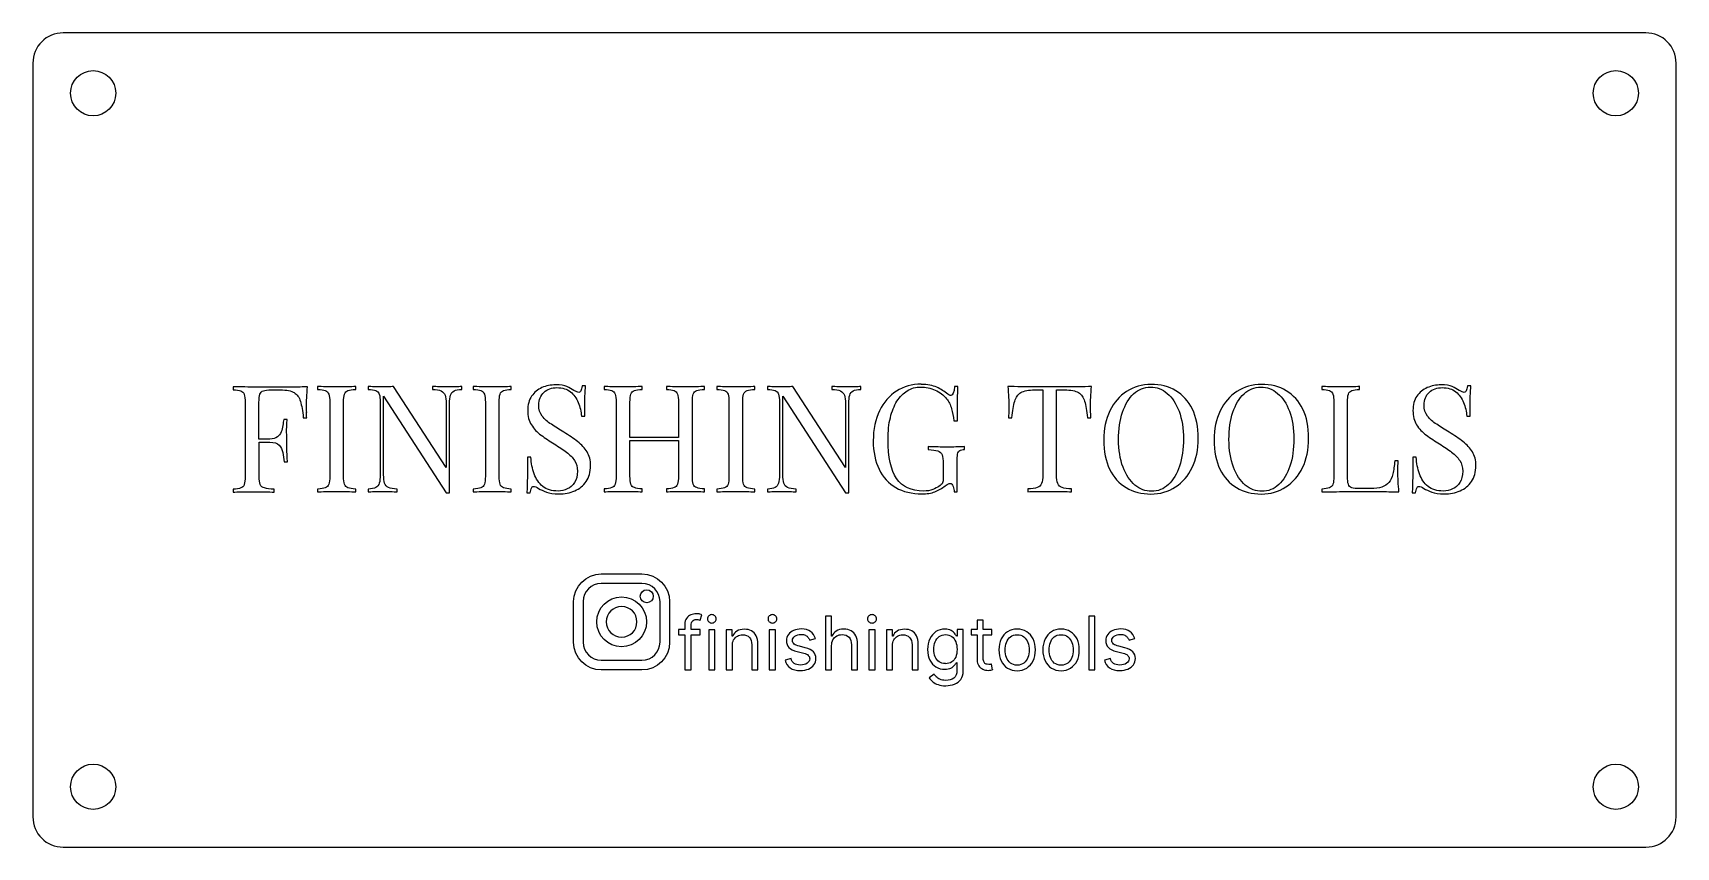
# Model space of a CAD drawing. Header units: millimetres. Extents: x -54 to 54, y -27 to 27.
import ezdxf

# ---------------------------------------------------------------- set-up
doc = ezdxf.new("R2010")
doc.units = ezdxf.units.MM
doc.header["$MEASUREMENT"] = 0
doc.layers.add('layer 1', color=7, linetype='Continuous')

msp = doc.modelspace()

# ---------------------------------------------------------------- linework, layer by layer
at = {"layer": 'layer 1', "lineweight": 25}
for points, knots in [([(-52.5, 27), (-53.0304, 27), (-53.5391, 26.7893), (-53.9142, 26.4143), (-53.9142, 26.4143), (-54.2893, 26.0392), (-54.5, 25.5305), (-54.5, 25)], [0, 0, 0, 0, 0.33333333, 0.33333333, 0.33333333, 0.33333333, 1, 1, 1, 1]), ([(54.5, 25), (54.5, 25.5305), (54.2893, 26.0392), (53.9142, 26.4143), (53.9142, 26.4143), (53.5391, 26.7893), (53.0304, 27), (52.5, 27)], [0, 0, 0, 0, 0.33333333, 0.33333333, 0.33333333, 0.33333333, 1, 1, 1, 1]), ([(-49, 23), (-49, 23.8285), (-49.6716, 24.5), (-50.5, 24.5), (-50.5, 24.5), (-51.3284, 24.5), (-52, 23.8285), (-52, 23), (-52, 23), (-52, 22.1716), (-51.3284, 21.5), (-50.5, 21.5), (-50.5, 21.5), (-49.6716, 21.5), (-49, 22.1716), (-49, 23)], [0, 0, 0, 0, 0.2, 0.2, 0.2, 0.2, 0.4, 0.4, 0.4, 0.4, 0.6, 0.6, 0.6, 0.6, 1, 1, 1, 1]), ([(52, 23), (52, 23.8285), (51.3284, 24.5), (50.5, 24.5), (50.5, 24.5), (49.6716, 24.5), (49, 23.8285), (49, 23), (49, 23), (49, 22.1716), (49.6716, 21.5), (50.5, 21.5), (50.5, 21.5), (51.3284, 21.5), (52, 22.1716), (52, 23)], [0, 0, 0, 0, 0.2, 0.2, 0.2, 0.2, 0.4, 0.4, 0.4, 0.4, 0.6, 0.6, 0.6, 0.6, 1, 1, 1, 1]), ([(-49, -23), (-49, -22.1715), (-49.6716, -21.5), (-50.5, -21.5), (-50.5, -21.5), (-51.3284, -21.5), (-52, -22.1715), (-52, -23), (-52, -23), (-52, -23.8284), (-51.3284, -24.5), (-50.5, -24.5), (-50.5, -24.5), (-49.6716, -24.5), (-49, -23.8284), (-49, -23)], [0, 0, 0, 0, 0.2, 0.2, 0.2, 0.2, 0.4, 0.4, 0.4, 0.4, 0.6, 0.6, 0.6, 0.6, 1, 1, 1, 1]), ([(52, -23), (52, -22.1715), (51.3284, -21.5), (50.5, -21.5), (50.5, -21.5), (49.6716, -21.5), (49, -22.1715), (49, -23), (49, -23), (49, -23.8284), (49.6716, -24.5), (50.5, -24.5), (50.5, -24.5), (51.3284, -24.5), (52, -23.8284), (52, -23)], [0, 0, 0, 0, 0.2, 0.2, 0.2, 0.2, 0.4, 0.4, 0.4, 0.4, 0.6, 0.6, 0.6, 0.6, 1, 1, 1, 1]), ([(-54.5, -25), (-54.5, -25.5304), (-54.2893, -26.0391), (-53.9142, -26.4142), (-53.9142, -26.4142), (-53.5391, -26.7892), (-53.0304, -27), (-52.5, -27)], [0, 0, 0, 0, 0.33333333, 0.33333333, 0.33333333, 0.33333333, 1, 1, 1, 1])]:
    msp.add_open_spline(points, degree=3, knots=knots, dxfattribs=at)
for points in [[(52.5, 27), (52.5, 27), (-52.5, 27), (-52.5, 27)], [(-54.5, 25), (-54.5, 25), (-54.5, -25), (-54.5, -25)], [(54.5, -25), (54.5, -25), (54.5, 25), (54.5, 25)], [(52.5, -27), (53.6046, -27), (54.5, -26.1045), (54.5, -25)], [(-52.5, -27), (-52.5, -27), (52.5, -27), (52.5, -27)]]:
    msp.add_open_spline(points, degree=3, dxfattribs=at)
at = {"layer": 'layer 1', "color": 242}
for points, knots in [([(-36.3547, 1.8381), (-36.3492, 1.7025), (-36.3438, 1.5776), (-36.3384, 1.4691), (-36.3384, 1.4691), (-36.3384, 1.4691), (-36.5608, 1.4691), (-36.5608, 1.4691), (-36.5608, 1.4691), (-36.6043, 1.9358), (-36.6694, 2.294), (-36.7508, 2.5599), (-36.7508, 2.5599), (-36.8322, 2.8313), (-36.9679, 3.0212), (-37.1633, 3.1406), (-37.1633, 3.1406), (-37.364, 3.26), (-37.6679, 3.3197), (-38.0803, 3.3197), (-38.0803, 3.3197), (-38.0803, 3.3197), (-38.699, 3.3197), (-38.699, 3.3197), (-38.699, 3.3197), (-38.9215, 3.3197), (-39.0952, 3.3033), (-39.2092, 3.26), (-39.2092, 3.26), (-39.3231, 3.2274), (-39.3991, 3.1514), (-39.4371, 3.0375), (-39.4371, 3.0375), (-39.4751, 2.9235), (-39.5022, 2.7444), (-39.5022, 2.4948), (-39.5022, 2.4948), (-39.5022, 2.4948), (-39.5022, 0.0636), (-39.5022, 0.0636), (-39.5022, 0.0636), (-39.5022, 0.0636), (-38.7804, 0.0636), (-38.7804, 0.0636), (-38.7804, 0.0636), (-38.5633, 0.0636), (-38.3952, 0.1069), (-38.2811, 0.1992), (-38.2811, 0.1992), (-38.1672, 0.2861), (-38.0858, 0.4001), (-38.0315, 0.5357), (-38.0315, 0.5357), (-37.9718, 0.6715), (-37.9392, 0.818), (-37.9229, 0.9645), (-37.9229, 0.9645), (-37.9013, 1.1056), (-37.885, 1.2467), (-37.8578, 1.3606), (-37.8578, 1.3606), (-37.8578, 1.3606), (-37.6354, 1.3606), (-37.6354, 1.3606), (-37.6354, 1.3606), (-37.6571, 0.9862), (-37.6679, 0.6985), (-37.6679, 0.5032), (-37.6679, 0.5032), (-37.6624, 0.3024), (-37.6624, 0.1232), (-37.6624, -0.045), (-37.6624, -0.045), (-37.6624, -0.2133), (-37.6569, -0.3923), (-37.6516, -0.5877), (-37.6516, -0.5877), (-37.6462, -0.7885), (-37.6299, -1.0761), (-37.6082, -1.4505), (-37.6082, -1.4505), (-37.6082, -1.4505), (-37.8307, -1.4505), (-37.8307, -1.4505), (-37.8307, -1.4505), (-37.8579, -1.2389), (-37.8905, -1.0327), (-37.9284, -0.8319), (-37.9284, -0.8319), (-37.961, -0.6365), (-38.0424, -0.4682), (-38.1617, -0.3434), (-38.1617, -0.3434), (-38.2812, -0.2132), (-38.4873, -0.148), (-38.775, -0.148), (-38.775, -0.148), (-38.775, -0.148), (-39.4968, -0.148), (-39.4968, -0.148), (-39.4968, -0.148), (-39.4968, -0.148), (-39.4968, -2.4165), (-39.4968, -2.4165), (-39.4968, -2.4165), (-39.4968, -2.6553), (-39.4696, -2.8343), (-39.4208, -2.9483), (-39.4208, -2.9483), (-39.3666, -3.0678), (-39.2689, -3.1492), (-39.1278, -3.1817), (-39.1278, -3.1817), (-38.9866, -3.2197), (-38.7696, -3.2522), (-38.4982, -3.2631), (-38.4982, -3.2631), (-38.4982, -3.2631), (-38.4982, -3.4639), (-38.4982, -3.4639), (-38.4982, -3.4639), (-38.6719, -3.4476), (-38.8889, -3.4422), (-39.1494, -3.4367), (-39.1494, -3.4367), (-39.4153, -3.4367), (-39.6813, -3.4313), (-39.9526, -3.4313), (-39.9526, -3.4313), (-40.2076, -3.4313), (-40.4464, -3.4367), (-40.669, -3.4367), (-40.669, -3.4367), (-40.8915, -3.4422), (-41.076, -3.4476), (-41.2171, -3.4639), (-41.2171, -3.4639), (-41.2171, -3.4639), (-41.2171, -3.2631), (-41.2171, -3.2631), (-41.2171, -3.2631), (-40.9946, -3.2522), (-40.821, -3.2251), (-40.7069, -3.1817), (-40.7069, -3.1817), (-40.5931, -3.1492), (-40.5171, -3.0678), (-40.479, -2.9483), (-40.479, -2.9483), (-40.441, -2.8343), (-40.4193, -2.6553), (-40.4193, -2.4165), (-40.4193, -2.4165), (-40.4193, -2.4165), (-40.4193, 2.4785), (-40.4193, 2.4785), (-40.4193, 2.4785), (-40.4193, 2.7281), (-40.4357, 2.9018), (-40.479, 3.0212), (-40.479, 3.0212), (-40.5224, 3.1406), (-40.593, 3.2165), (-40.7069, 3.2546), (-40.7069, 3.2546), (-40.8209, 3.2979), (-40.9946, 3.3251), (-41.2171, 3.3306), (-41.2171, 3.3306), (-41.2171, 3.3306), (-41.2171, 3.526), (-41.2171, 3.526), (-41.2171, 3.526), (-40.9675, 3.5205), (-40.7178, 3.5151), (-40.4464, 3.5151), (-40.4464, 3.5151), (-40.1752, 3.5096), (-39.9038, 3.5096), (-39.6433, 3.5042), (-39.6433, 3.5042), (-39.3828, 3.4988), (-39.1386, 3.4988), (-38.9052, 3.4988), (-38.9052, 3.4988), (-38.9052, 3.4988), (-38.3463, 3.4988), (-38.3463, 3.4988), (-38.3463, 3.4988), (-38.0478, 3.4988), (-37.7005, 3.4988), (-37.3152, 3.5042), (-37.3152, 3.5042), (-36.9299, 3.5097), (-36.588, 3.5151), (-36.2787, 3.526), (-36.2787, 3.526), (-36.3058, 3.2763), (-36.3221, 3.0375), (-36.3329, 2.8041), (-36.3329, 2.8041), (-36.3438, 2.5708), (-36.3492, 2.3916), (-36.3492, 2.2614), (-36.3492, 2.2614), (-36.3492, 2.1041), (-36.3492, 1.9576), (-36.3384, 1.8165), (-36.3384, 1.8165), (-36.3384, 1.8165), (-36.3547, 1.8381), (-36.3547, 1.8381)], [0, 0, 0, 0, 0.01851852, 0.01851852, 0.01851852, 0.01851852, 0.03703704, 0.03703704, 0.03703704, 0.03703704, 0.05555556, 0.05555556, 0.05555556, 0.05555556, 0.07407407, 0.07407407, 0.07407407, 0.07407407, 0.09259259, 0.09259259, 0.09259259, 0.09259259, 0.11111111, 0.11111111, 0.11111111, 0.11111111, 0.12962963, 0.12962963, 0.12962963, 0.12962963, 0.14814815, 0.14814815, 0.14814815, 0.14814815, 0.16666667, 0.16666667, 0.16666667, 0.16666667, 0.18518519, 0.18518519, 0.18518519, 0.18518519, 0.2037037, 0.2037037, 0.2037037, 0.2037037, 0.22222222, 0.22222222, 0.22222222, 0.22222222, 0.24074074, 0.24074074, 0.24074074, 0.24074074, 0.25925926, 0.25925926, 0.25925926, 0.25925926, 0.27777778, 0.27777778, 0.27777778, 0.27777778, 0.2962963, 0.2962963, 0.2962963, 0.2962963, 0.31481481, 0.31481481, 0.31481481, 0.31481481, 0.33333333, 0.33333333, 0.33333333, 0.33333333, 0.35185185, 0.35185185, 0.35185185, 0.35185185, 0.37037037, 0.37037037, 0.37037037, 0.37037037, 0.38888889, 0.38888889, 0.38888889, 0.38888889, 0.40740741, 0.40740741, 0.40740741, 0.40740741, 0.42592593, 0.42592593, 0.42592593, 0.42592593, 0.44444444, 0.44444444, 0.44444444, 0.44444444, 0.46296296, 0.46296296, 0.46296296, 0.46296296, 0.48148148, 0.48148148, 0.48148148, 0.48148148, 0.5, 0.5, 0.5, 0.5, 0.51851852, 0.51851852, 0.51851852, 0.51851852, 0.53703704, 0.53703704, 0.53703704, 0.53703704, 0.55555556, 0.55555556, 0.55555556, 0.55555556, 0.57407407, 0.57407407, 0.57407407, 0.57407407, 0.59259259, 0.59259259, 0.59259259, 0.59259259, 0.61111111, 0.61111111, 0.61111111, 0.61111111, 0.62962963, 0.62962963, 0.62962963, 0.62962963, 0.64814815, 0.64814815, 0.64814815, 0.64814815, 0.66666667, 0.66666667, 0.66666667, 0.66666667, 0.68518519, 0.68518519, 0.68518519, 0.68518519, 0.7037037, 0.7037037, 0.7037037, 0.7037037, 0.72222222, 0.72222222, 0.72222222, 0.72222222, 0.74074074, 0.74074074, 0.74074074, 0.74074074, 0.75925926, 0.75925926, 0.75925926, 0.75925926, 0.77777778, 0.77777778, 0.77777778, 0.77777778, 0.7962963, 0.7962963, 0.7962963, 0.7962963, 0.81481481, 0.81481481, 0.81481481, 0.81481481, 0.83333333, 0.83333333, 0.83333333, 0.83333333, 0.85185185, 0.85185185, 0.85185185, 0.85185185, 0.87037037, 0.87037037, 0.87037037, 0.87037037, 0.88888889, 0.88888889, 0.88888889, 0.88888889, 0.90740741, 0.90740741, 0.90740741, 0.90740741, 0.92592593, 0.92592593, 0.92592593, 0.92592593, 0.94444444, 0.94444444, 0.94444444, 0.94444444, 0.96296296, 0.96296296, 0.96296296, 0.96296296, 1, 1, 1, 1]), ([(-33.0877, 3.5476), (-33.0877, 3.5476), (-33.0877, 3.3523), (-33.0877, 3.3523), (-33.0877, 3.3523), (-33.3102, 3.3468), (-33.4838, 3.3197), (-33.5977, 3.2763), (-33.5977, 3.2763), (-33.7117, 3.2329), (-33.7877, 3.1569), (-33.8312, 3.0375), (-33.8312, 3.0375), (-33.8745, 2.9181), (-33.8908, 2.7444), (-33.8908, 2.5002), (-33.8908, 2.5002), (-33.8908, 2.5002), (-33.8908, -2.4003), (-33.8908, -2.4003), (-33.8908, -2.4003), (-33.8908, -2.6391), (-33.8691, -2.8182), (-33.8312, -2.9321), (-33.8312, -2.9321), (-33.7931, -3.0461), (-33.7117, -3.1274), (-33.5977, -3.1709), (-33.5977, -3.1709), (-33.4839, -3.2089), (-33.3156, -3.236), (-33.0877, -3.2522), (-33.0877, -3.2522), (-33.0877, -3.2522), (-33.0877, -3.4476), (-33.0877, -3.4476), (-33.0877, -3.4476), (-33.2396, -3.4368), (-33.4295, -3.4259), (-33.6575, -3.4204), (-33.6575, -3.4204), (-33.8854, -3.4204), (-34.1133, -3.4204), (-34.3467, -3.4204), (-34.3467, -3.4204), (-34.6017, -3.4204), (-34.846, -3.4204), (-35.0685, -3.4204), (-35.0685, -3.4204), (-35.291, -3.4204), (-35.4755, -3.4313), (-35.6112, -3.4476), (-35.6112, -3.4476), (-35.6112, -3.4476), (-35.6112, -3.2522), (-35.6112, -3.2522), (-35.6112, -3.2522), (-35.3886, -3.2415), (-35.2151, -3.2143), (-35.101, -3.1709), (-35.101, -3.1709), (-34.9871, -3.1329), (-34.9057, -3.0515), (-34.8677, -2.9321), (-34.8677, -2.9321), (-34.8297, -2.8127), (-34.808, -2.6336), (-34.808, -2.4003), (-34.808, -2.4003), (-34.808, -2.4003), (-34.808, 2.5002), (-34.808, 2.5002), (-34.808, 2.5002), (-34.808, 2.7444), (-34.8297, 2.9235), (-34.8677, 3.0375), (-34.8677, 3.0375), (-34.9057, 3.1514), (-34.9871, 3.2328), (-35.101, 3.2763), (-35.101, 3.2763), (-35.215, 3.3197), (-35.3833, 3.3468), (-35.6112, 3.3523), (-35.6112, 3.3523), (-35.6112, 3.3523), (-35.6112, 3.5476), (-35.6112, 3.5476), (-35.6112, 3.5476), (-35.4754, 3.5421), (-35.291, 3.5367), (-35.0685, 3.526), (-35.0685, 3.526), (-34.846, 3.5205), (-34.6018, 3.5151), (-34.3467, 3.5151), (-34.3467, 3.5151), (-34.1134, 3.5151), (-33.8854, 3.5151), (-33.6575, 3.526), (-33.6575, 3.526), (-33.4295, 3.5314), (-33.2396, 3.5367), (-33.0877, 3.5476)], [0, 0, 0, 0, 0.03703704, 0.03703704, 0.03703704, 0.03703704, 0.07407407, 0.07407407, 0.07407407, 0.07407407, 0.11111111, 0.11111111, 0.11111111, 0.11111111, 0.14814815, 0.14814815, 0.14814815, 0.14814815, 0.18518519, 0.18518519, 0.18518519, 0.18518519, 0.22222222, 0.22222222, 0.22222222, 0.22222222, 0.25925926, 0.25925926, 0.25925926, 0.25925926, 0.2962963, 0.2962963, 0.2962963, 0.2962963, 0.33333333, 0.33333333, 0.33333333, 0.33333333, 0.37037037, 0.37037037, 0.37037037, 0.37037037, 0.40740741, 0.40740741, 0.40740741, 0.40740741, 0.44444444, 0.44444444, 0.44444444, 0.44444444, 0.48148148, 0.48148148, 0.48148148, 0.48148148, 0.51851852, 0.51851852, 0.51851852, 0.51851852, 0.55555556, 0.55555556, 0.55555556, 0.55555556, 0.59259259, 0.59259259, 0.59259259, 0.59259259, 0.62962963, 0.62962963, 0.62962963, 0.62962963, 0.66666667, 0.66666667, 0.66666667, 0.66666667, 0.7037037, 0.7037037, 0.7037037, 0.7037037, 0.74074074, 0.74074074, 0.74074074, 0.74074074, 0.77777778, 0.77777778, 0.77777778, 0.77777778, 0.81481481, 0.81481481, 0.81481481, 0.81481481, 0.85185185, 0.85185185, 0.85185185, 0.85185185, 0.88888889, 0.88888889, 0.88888889, 0.88888889, 0.92592593, 0.92592593, 0.92592593, 0.92592593, 1, 1, 1, 1]), ([(-26.0544, 3.5476), (-26.0544, 3.5476), (-26.0544, 3.3523), (-26.0544, 3.3523), (-26.0544, 3.3523), (-26.2769, 3.3468), (-26.4451, 3.3143), (-26.5646, 3.2546), (-26.5646, 3.2546), (-26.6785, 3.1949), (-26.7545, 3.1026), (-26.7979, 2.9669), (-26.7979, 2.9669), (-26.8413, 2.8312), (-26.8576, 2.6467), (-26.8576, 2.4025), (-26.8576, 2.4025), (-26.8576, 2.4025), (-26.8576, -3.4964), (-26.8576, -3.4964), (-26.8576, -3.4964), (-26.8576, -3.4964), (-27.0855, -3.4964), (-27.0855, -3.4964), (-27.0855, -3.4964), (-27.0855, -3.4964), (-31.2316, 2.9127), (-31.2316, 2.9127), (-31.2316, 2.9127), (-31.2316, 2.9127), (-31.2316, -2.3026), (-31.2316, -2.3026), (-31.2316, -2.3026), (-31.2316, -2.5413), (-31.21, -2.7259), (-31.1665, -2.8615), (-31.1665, -2.8615), (-31.1232, -2.9973), (-31.0363, -3.0949), (-30.9115, -3.1492), (-30.9115, -3.1492), (-30.7813, -3.2034), (-30.5913, -3.2415), (-30.3362, -3.2522), (-30.3362, -3.2522), (-30.3362, -3.2522), (-30.3362, -3.4476), (-30.3362, -3.4476), (-30.3362, -3.4476), (-30.4557, -3.4368), (-30.6076, -3.4259), (-30.803, -3.4204), (-30.803, -3.4204), (-30.9983, -3.415), (-31.1774, -3.4204), (-31.3457, -3.4204), (-31.3457, -3.4204), (-31.5139, -3.4204), (-31.6767, -3.4204), (-31.845, -3.4204), (-31.845, -3.4204), (-32.0132, -3.4204), (-32.1543, -3.4313), (-32.2628, -3.4476), (-32.2628, -3.4476), (-32.2628, -3.4476), (-32.2628, -3.2522), (-32.2628, -3.2522), (-32.2628, -3.2522), (-32.0404, -3.2415), (-31.8667, -3.2034), (-31.7527, -3.1492), (-31.7527, -3.1492), (-31.6387, -3.0949), (-31.5573, -2.9973), (-31.5194, -2.8615), (-31.5194, -2.8615), (-31.4813, -2.7259), (-31.4597, -2.5413), (-31.4597, -2.3026), (-31.4597, -2.3026), (-31.4597, -2.3026), (-31.4597, 2.5002), (-31.4597, 2.5002), (-31.4597, 2.5002), (-31.4597, 2.7444), (-31.4813, 2.9235), (-31.5194, 3.0375), (-31.5194, 3.0375), (-31.5573, 3.1514), (-31.6387, 3.2328), (-31.7527, 3.2763), (-31.7527, 3.2763), (-31.8667, 3.3197), (-32.0349, 3.3468), (-32.2628, 3.3523), (-32.2628, 3.3523), (-32.2628, 3.3523), (-32.2628, 3.5476), (-32.2628, 3.5476), (-32.2628, 3.5476), (-32.1489, 3.5421), (-32.0132, 3.5367), (-31.845, 3.526), (-31.845, 3.526), (-31.6767, 3.5205), (-31.5084, 3.5151), (-31.3457, 3.5151), (-31.3457, 3.5151), (-31.1991, 3.5151), (-31.0634, 3.5151), (-30.9332, 3.526), (-30.9332, 3.526), (-30.803, 3.5314), (-30.6836, 3.5367), (-30.575, 3.5476), (-30.575, 3.5476), (-30.575, 3.5476), (-27.091, -1.825), (-27.091, -1.825), (-27.091, -1.825), (-27.091, -1.825), (-27.091, 2.4025), (-27.091, 2.4025), (-27.091, 2.4025), (-27.091, 2.6467), (-27.1127, 2.8313), (-27.156, 2.9669), (-27.156, 2.9669), (-27.1995, 3.0972), (-27.2864, 3.1949), (-27.4111, 3.2546), (-27.4111, 3.2546), (-27.5414, 3.3143), (-27.7313, 3.3468), (-27.9863, 3.3523), (-27.9863, 3.3523), (-27.9863, 3.3523), (-27.9863, 3.5476), (-27.9863, 3.5476), (-27.9863, 3.5476), (-27.867, 3.5421), (-27.7095, 3.5367), (-27.5197, 3.526), (-27.5197, 3.526), (-27.3243, 3.5205), (-27.1452, 3.5151), (-26.9823, 3.5151), (-26.9823, 3.5151), (-26.8195, 3.5151), (-26.6405, 3.5151), (-26.4723, 3.526), (-26.4723, 3.526), (-26.304, 3.5314), (-26.1683, 3.5367), (-26.0598, 3.5476), (-26.0598, 3.5476), (-26.0598, 3.5476), (-26.0544, 3.5476), (-26.0544, 3.5476)], [0, 0, 0, 0, 0.02439024, 0.02439024, 0.02439024, 0.02439024, 0.04878049, 0.04878049, 0.04878049, 0.04878049, 0.07317073, 0.07317073, 0.07317073, 0.07317073, 0.09756098, 0.09756098, 0.09756098, 0.09756098, 0.12195122, 0.12195122, 0.12195122, 0.12195122, 0.14634146, 0.14634146, 0.14634146, 0.14634146, 0.17073171, 0.17073171, 0.17073171, 0.17073171, 0.19512195, 0.19512195, 0.19512195, 0.19512195, 0.2195122, 0.2195122, 0.2195122, 0.2195122, 0.24390244, 0.24390244, 0.24390244, 0.24390244, 0.26829268, 0.26829268, 0.26829268, 0.26829268, 0.29268293, 0.29268293, 0.29268293, 0.29268293, 0.31707317, 0.31707317, 0.31707317, 0.31707317, 0.34146341, 0.34146341, 0.34146341, 0.34146341, 0.36585366, 0.36585366, 0.36585366, 0.36585366, 0.3902439, 0.3902439, 0.3902439, 0.3902439, 0.41463415, 0.41463415, 0.41463415, 0.41463415, 0.43902439, 0.43902439, 0.43902439, 0.43902439, 0.46341463, 0.46341463, 0.46341463, 0.46341463, 0.48780488, 0.48780488, 0.48780488, 0.48780488, 0.51219512, 0.51219512, 0.51219512, 0.51219512, 0.53658537, 0.53658537, 0.53658537, 0.53658537, 0.56097561, 0.56097561, 0.56097561, 0.56097561, 0.58536585, 0.58536585, 0.58536585, 0.58536585, 0.6097561, 0.6097561, 0.6097561, 0.6097561, 0.63414634, 0.63414634, 0.63414634, 0.63414634, 0.65853659, 0.65853659, 0.65853659, 0.65853659, 0.68292683, 0.68292683, 0.68292683, 0.68292683, 0.70731707, 0.70731707, 0.70731707, 0.70731707, 0.73170732, 0.73170732, 0.73170732, 0.73170732, 0.75609756, 0.75609756, 0.75609756, 0.75609756, 0.7804878, 0.7804878, 0.7804878, 0.7804878, 0.80487805, 0.80487805, 0.80487805, 0.80487805, 0.82926829, 0.82926829, 0.82926829, 0.82926829, 0.85365854, 0.85365854, 0.85365854, 0.85365854, 0.87804878, 0.87804878, 0.87804878, 0.87804878, 0.90243902, 0.90243902, 0.90243902, 0.90243902, 0.92682927, 0.92682927, 0.92682927, 0.92682927, 0.95121951, 0.95121951, 0.95121951, 0.95121951, 1, 1, 1, 1]), ([(-22.7658, 3.5476), (-22.7658, 3.5476), (-22.7658, 3.3523), (-22.7658, 3.3523), (-22.7658, 3.3523), (-22.9882, 3.3468), (-23.1619, 3.3197), (-23.2759, 3.2763), (-23.2759, 3.2763), (-23.3898, 3.2329), (-23.4659, 3.1569), (-23.5092, 3.0375), (-23.5092, 3.0375), (-23.5526, 2.9181), (-23.5689, 2.7444), (-23.5689, 2.5002), (-23.5689, 2.5002), (-23.5689, 2.5002), (-23.5689, -2.4003), (-23.5689, -2.4003), (-23.5689, -2.4003), (-23.5689, -2.6391), (-23.5473, -2.8182), (-23.5092, -2.9321), (-23.5092, -2.9321), (-23.4712, -3.0461), (-23.3898, -3.1274), (-23.2759, -3.1709), (-23.2759, -3.1709), (-23.1619, -3.2089), (-22.9937, -3.236), (-22.7658, -3.2522), (-22.7658, -3.2522), (-22.7658, -3.2522), (-22.7658, -3.4476), (-22.7658, -3.4476), (-22.7658, -3.4476), (-22.9177, -3.4368), (-23.1077, -3.4259), (-23.3356, -3.4204), (-23.3356, -3.4204), (-23.5635, -3.4204), (-23.7915, -3.4204), (-24.0249, -3.4204), (-24.0249, -3.4204), (-24.2799, -3.4204), (-24.5242, -3.4204), (-24.7466, -3.4204), (-24.7466, -3.4204), (-24.9691, -3.4204), (-25.1537, -3.4313), (-25.2893, -3.4476), (-25.2893, -3.4476), (-25.2893, -3.4476), (-25.2893, -3.2522), (-25.2893, -3.2522), (-25.2893, -3.2522), (-25.0668, -3.2415), (-24.8931, -3.2143), (-24.7791, -3.1709), (-24.7791, -3.1709), (-24.6652, -3.1329), (-24.5838, -3.0515), (-24.5458, -2.9321), (-24.5458, -2.9321), (-24.5078, -2.8127), (-24.4861, -2.6336), (-24.4861, -2.4003), (-24.4861, -2.4003), (-24.4861, -2.4003), (-24.4861, 2.5002), (-24.4861, 2.5002), (-24.4861, 2.5002), (-24.4861, 2.7444), (-24.5078, 2.9235), (-24.5458, 3.0375), (-24.5458, 3.0375), (-24.5838, 3.1514), (-24.6652, 3.2328), (-24.7791, 3.2763), (-24.7791, 3.2763), (-24.8931, 3.3197), (-25.0613, 3.3468), (-25.2893, 3.3523), (-25.2893, 3.3523), (-25.2893, 3.3523), (-25.2893, 3.5476), (-25.2893, 3.5476), (-25.2893, 3.5476), (-25.1536, 3.5421), (-24.9691, 3.5367), (-24.7466, 3.526), (-24.7466, 3.526), (-24.5242, 3.5205), (-24.28, 3.5151), (-24.0249, 3.5151), (-24.0249, 3.5151), (-23.7915, 3.5151), (-23.5635, 3.5151), (-23.3356, 3.526), (-23.3356, 3.526), (-23.1077, 3.5314), (-22.9177, 3.5367), (-22.7658, 3.5476)], [0, 0, 0, 0, 0.03703704, 0.03703704, 0.03703704, 0.03703704, 0.07407407, 0.07407407, 0.07407407, 0.07407407, 0.11111111, 0.11111111, 0.11111111, 0.11111111, 0.14814815, 0.14814815, 0.14814815, 0.14814815, 0.18518519, 0.18518519, 0.18518519, 0.18518519, 0.22222222, 0.22222222, 0.22222222, 0.22222222, 0.25925926, 0.25925926, 0.25925926, 0.25925926, 0.2962963, 0.2962963, 0.2962963, 0.2962963, 0.33333333, 0.33333333, 0.33333333, 0.33333333, 0.37037037, 0.37037037, 0.37037037, 0.37037037, 0.40740741, 0.40740741, 0.40740741, 0.40740741, 0.44444444, 0.44444444, 0.44444444, 0.44444444, 0.48148148, 0.48148148, 0.48148148, 0.48148148, 0.51851852, 0.51851852, 0.51851852, 0.51851852, 0.55555556, 0.55555556, 0.55555556, 0.55555556, 0.59259259, 0.59259259, 0.59259259, 0.59259259, 0.62962963, 0.62962963, 0.62962963, 0.62962963, 0.66666667, 0.66666667, 0.66666667, 0.66666667, 0.7037037, 0.7037037, 0.7037037, 0.7037037, 0.74074074, 0.74074074, 0.74074074, 0.74074074, 0.77777778, 0.77777778, 0.77777778, 0.77777778, 0.81481481, 0.81481481, 0.81481481, 0.81481481, 0.85185185, 0.85185185, 0.85185185, 0.85185185, 0.88888889, 0.88888889, 0.88888889, 0.88888889, 0.92592593, 0.92592593, 0.92592593, 0.92592593, 1, 1, 1, 1]), ([(-19.8244, 3.6562), (-19.4933, 3.6562), (-19.2437, 3.6181), (-19.0754, 3.5422), (-19.0754, 3.5422), (-18.9018, 3.4662), (-18.7553, 3.3848), (-18.6196, 3.2925), (-18.6196, 3.2925), (-18.5382, 3.2492), (-18.4786, 3.2111), (-18.4243, 3.1895), (-18.4243, 3.1895), (-18.37, 3.1678), (-18.3265, 3.1569), (-18.2832, 3.1569), (-18.2832, 3.1569), (-18.2181, 3.1569), (-18.1692, 3.195), (-18.1421, 3.2655), (-18.1421, 3.2655), (-18.1149, 3.336), (-18.0878, 3.4446), (-18.0661, 3.5911), (-18.0661, 3.5911), (-18.0661, 3.5911), (-17.8381, 3.591), (-17.8381, 3.591), (-17.8381, 3.591), (-17.8436, 3.477), (-17.8544, 3.3468), (-17.8653, 3.1895), (-17.8653, 3.1895), (-17.8762, 3.0321), (-17.8816, 2.8312), (-17.887, 2.5762), (-17.887, 2.5762), (-17.887, 2.3211), (-17.887, 1.9901), (-17.887, 1.5723), (-17.887, 1.5723), (-17.887, 1.5723), (-18.1149, 1.5723), (-18.1149, 1.5723), (-18.1149, 1.5723), (-18.1366, 1.887), (-18.2017, 2.1909), (-18.3212, 2.4839), (-18.3212, 2.4839), (-18.4405, 2.7716), (-18.6142, 3.0103), (-18.8421, 3.1949), (-18.8421, 3.1949), (-19.07, 3.3793), (-19.3685, 3.4716), (-19.7375, 3.4716), (-19.7375, 3.4716), (-20.0849, 3.4716), (-20.3724, 3.3686), (-20.6005, 3.1569), (-20.6005, 3.1569), (-20.8284, 2.9453), (-20.9423, 2.6685), (-20.9423, 2.3266), (-20.9423, 2.3266), (-20.9423, 2.0281), (-20.8663, 1.7839), (-20.7143, 1.5831), (-20.7143, 1.5831), (-20.5624, 1.3823), (-20.3617, 1.2032), (-20.1066, 1.0404), (-20.1066, 1.0404), (-19.8515, 0.8776), (-19.5801, 0.7039), (-19.2817, 0.5194), (-19.2817, 0.5194), (-18.9398, 0.3078), (-18.6359, 0.1016), (-18.3699, -0.1101), (-18.3699, -0.1101), (-18.104, -0.3163), (-17.8924, -0.5443), (-17.7404, -0.7938), (-17.7404, -0.7938), (-17.5884, -1.0435), (-17.507, -1.3474), (-17.507, -1.7001), (-17.507, -1.7001), (-17.507, -2.1234), (-17.6047, -2.4708), (-17.7947, -2.7474), (-17.7947, -2.7474), (-17.9847, -3.0242), (-18.2396, -3.2305), (-18.5545, -3.3716), (-18.5545, -3.3716), (-18.8692, -3.5073), (-19.2221, -3.5778), (-19.6019, -3.5778), (-19.6019, -3.5778), (-19.9492, -3.5778), (-20.2259, -3.5398), (-20.4322, -3.4584), (-20.4322, -3.4584), (-20.6384, -3.377), (-20.8121, -3.2956), (-20.9531, -3.2143), (-20.9531, -3.2143), (-21.0998, -3.122), (-21.2082, -3.0785), (-21.2896, -3.0785), (-21.2896, -3.0785), (-21.3547, -3.0785), (-21.4036, -3.1165), (-21.4307, -3.1871), (-21.4307, -3.1871), (-21.4579, -3.2576), (-21.485, -3.3662), (-21.5068, -3.5127), (-21.5068, -3.5127), (-21.5068, -3.5127), (-21.7347, -3.5127), (-21.7347, -3.5127), (-21.7347, -3.5127), (-21.7238, -3.377), (-21.7129, -3.2088), (-21.7075, -3.0243), (-21.7075, -3.0243), (-21.7075, -2.8343), (-21.702, -2.5901), (-21.6966, -2.2862), (-21.6966, -2.2862), (-21.6966, -1.9823), (-21.6966, -1.6025), (-21.6966, -1.1411), (-21.6966, -1.1411), (-21.6966, -1.1411), (-21.4688, -1.1412), (-21.4688, -1.1412), (-21.4688, -1.1412), (-21.4416, -1.5373), (-21.3656, -1.9064), (-21.2463, -2.2483), (-21.2463, -2.2483), (-21.1268, -2.5901), (-20.937, -2.8669), (-20.6819, -3.0732), (-20.6819, -3.0732), (-20.4269, -3.2794), (-20.0904, -3.3825), (-19.667, -3.3825), (-19.667, -3.3825), (-19.45, -3.3825), (-19.2437, -3.3391), (-19.0484, -3.2467), (-19.0484, -3.2467), (-18.853, -3.1599), (-18.6956, -3.0134), (-18.5707, -2.8235), (-18.5707, -2.8235), (-18.4459, -2.6336), (-18.3809, -2.3785), (-18.3809, -2.0692), (-18.3809, -2.0692), (-18.3809, -1.7978), (-18.4459, -1.5645), (-18.5707, -1.3636), (-18.5707, -1.3636), (-18.701, -1.1629), (-18.8802, -0.9729), (-19.1081, -0.7993), (-19.1081, -0.7993), (-19.3414, -0.6257), (-19.6074, -0.4466), (-19.9167, -0.262), (-19.9167, -0.262), (-20.226, -0.072), (-20.5137, 0.1232), (-20.785, 0.3187), (-20.785, 0.3187), (-21.0564, 0.5141), (-21.2681, 0.7474), (-21.4309, 1.0025), (-21.4309, 1.0025), (-21.5937, 1.2629), (-21.6749, 1.5776), (-21.6749, 1.9467), (-21.6749, 1.9467), (-21.6749, 2.3374), (-21.5882, 2.6576), (-21.4145, 2.9073), (-21.4145, 2.9073), (-21.2409, 3.1623), (-21.013, 3.3469), (-20.7307, 3.4716), (-20.7307, 3.4716), (-20.4486, 3.5965), (-20.1446, 3.6562), (-19.8244, 3.6562), (-19.8244, 3.6562), (-19.8244, 3.6562), (-19.8244, 3.6562), (-19.8244, 3.6562)], [0, 0, 0, 0, 0.01923077, 0.01923077, 0.01923077, 0.01923077, 0.03846154, 0.03846154, 0.03846154, 0.03846154, 0.05769231, 0.05769231, 0.05769231, 0.05769231, 0.07692308, 0.07692308, 0.07692308, 0.07692308, 0.09615385, 0.09615385, 0.09615385, 0.09615385, 0.11538462, 0.11538462, 0.11538462, 0.11538462, 0.13461538, 0.13461538, 0.13461538, 0.13461538, 0.15384615, 0.15384615, 0.15384615, 0.15384615, 0.17307692, 0.17307692, 0.17307692, 0.17307692, 0.19230769, 0.19230769, 0.19230769, 0.19230769, 0.21153846, 0.21153846, 0.21153846, 0.21153846, 0.23076923, 0.23076923, 0.23076923, 0.23076923, 0.25, 0.25, 0.25, 0.25, 0.26923077, 0.26923077, 0.26923077, 0.26923077, 0.28846154, 0.28846154, 0.28846154, 0.28846154, 0.30769231, 0.30769231, 0.30769231, 0.30769231, 0.32692308, 0.32692308, 0.32692308, 0.32692308, 0.34615385, 0.34615385, 0.34615385, 0.34615385, 0.36538462, 0.36538462, 0.36538462, 0.36538462, 0.38461538, 0.38461538, 0.38461538, 0.38461538, 0.40384615, 0.40384615, 0.40384615, 0.40384615, 0.42307692, 0.42307692, 0.42307692, 0.42307692, 0.44230769, 0.44230769, 0.44230769, 0.44230769, 0.46153846, 0.46153846, 0.46153846, 0.46153846, 0.48076923, 0.48076923, 0.48076923, 0.48076923, 0.5, 0.5, 0.5, 0.5, 0.51923077, 0.51923077, 0.51923077, 0.51923077, 0.53846154, 0.53846154, 0.53846154, 0.53846154, 0.55769231, 0.55769231, 0.55769231, 0.55769231, 0.57692308, 0.57692308, 0.57692308, 0.57692308, 0.59615385, 0.59615385, 0.59615385, 0.59615385, 0.61538462, 0.61538462, 0.61538462, 0.61538462, 0.63461538, 0.63461538, 0.63461538, 0.63461538, 0.65384615, 0.65384615, 0.65384615, 0.65384615, 0.67307692, 0.67307692, 0.67307692, 0.67307692, 0.69230769, 0.69230769, 0.69230769, 0.69230769, 0.71153846, 0.71153846, 0.71153846, 0.71153846, 0.73076923, 0.73076923, 0.73076923, 0.73076923, 0.75, 0.75, 0.75, 0.75, 0.76923077, 0.76923077, 0.76923077, 0.76923077, 0.78846154, 0.78846154, 0.78846154, 0.78846154, 0.80769231, 0.80769231, 0.80769231, 0.80769231, 0.82692308, 0.82692308, 0.82692308, 0.82692308, 0.84615385, 0.84615385, 0.84615385, 0.84615385, 0.86538462, 0.86538462, 0.86538462, 0.86538462, 0.88461538, 0.88461538, 0.88461538, 0.88461538, 0.90384615, 0.90384615, 0.90384615, 0.90384615, 0.92307692, 0.92307692, 0.92307692, 0.92307692, 0.94230769, 0.94230769, 0.94230769, 0.94230769, 0.96153846, 0.96153846, 0.96153846, 0.96153846, 1, 1, 1, 1]), ([(-10.756, 2.5002), (-10.756, 2.5002), (-10.756, -2.3948), (-10.756, -2.3948), (-10.756, -2.3948), (-10.756, -2.6336), (-10.7397, -2.8127), (-10.6964, -2.9266), (-10.6964, -2.9266), (-10.6583, -3.0461), (-10.5824, -3.1274), (-10.4685, -3.1599), (-10.4685, -3.1599), (-10.349, -3.198), (-10.1808, -3.2306), (-9.9583, -3.2413), (-9.9583, -3.2413), (-9.9583, -3.2413), (-9.9583, -3.4422), (-9.9583, -3.4422), (-9.9583, -3.4422), (-10.094, -3.4259), (-10.2785, -3.4204), (-10.5064, -3.415), (-10.5064, -3.415), (-10.729, -3.415), (-10.9678, -3.4095), (-11.2227, -3.4095), (-11.2227, -3.4095), (-11.4453, -3.4095), (-11.6732, -3.415), (-11.9065, -3.415), (-11.9065, -3.415), (-12.1344, -3.4204), (-12.3244, -3.4259), (-12.4764, -3.4422), (-12.4764, -3.4422), (-12.4764, -3.4422), (-12.4764, -3.2413), (-12.4764, -3.2413), (-12.4764, -3.2413), (-12.2539, -3.2306), (-12.0856, -3.2034), (-11.9717, -3.1599), (-11.9717, -3.1599), (-11.8578, -3.1274), (-11.7764, -3.0461), (-11.7383, -2.9266), (-11.7383, -2.9266), (-11.7058, -2.8127), (-11.6787, -2.6336), (-11.6787, -2.3948), (-11.6787, -2.3948), (-11.6787, -2.3948), (-11.6787, -0.0287), (-11.6787, -0.0287), (-11.6787, -0.0287), (-11.6787, -0.0287), (-14.8914, -0.0287), (-14.8914, -0.0287), (-14.8914, -0.0287), (-14.8914, -0.0287), (-14.8914, -2.3948), (-14.8914, -2.3948), (-14.8914, -2.3948), (-14.8914, -2.6336), (-14.8697, -2.8127), (-14.8262, -2.9266), (-14.8262, -2.9266), (-14.7883, -3.0461), (-14.7123, -3.1274), (-14.5983, -3.1599), (-14.5983, -3.1599), (-14.4844, -3.198), (-14.3107, -3.2306), (-14.0881, -3.2413), (-14.0881, -3.2413), (-14.0881, -3.2413), (-14.0881, -3.4422), (-14.0881, -3.4422), (-14.0881, -3.4422), (-14.2455, -3.4259), (-14.4355, -3.4204), (-14.658, -3.415), (-14.658, -3.415), (-14.886, -3.415), (-15.1193, -3.4095), (-15.3472, -3.4095), (-15.3472, -3.4095), (-15.6023, -3.4095), (-15.8411, -3.415), (-16.0635, -3.415), (-16.0635, -3.415), (-16.286, -3.4204), (-16.4706, -3.4259), (-16.6116, -3.4422), (-16.6116, -3.4422), (-16.6116, -3.4422), (-16.6116, -3.2413), (-16.6116, -3.2413), (-16.6116, -3.2413), (-16.3892, -3.2306), (-16.2155, -3.2034), (-16.1016, -3.1599), (-16.1016, -3.1599), (-15.9876, -3.1274), (-15.9116, -3.0461), (-15.8737, -2.9266), (-15.8737, -2.9266), (-15.8356, -2.8127), (-15.8139, -2.6336), (-15.8139, -2.3948), (-15.8139, -2.3948), (-15.8139, -2.3948), (-15.8139, 2.5002), (-15.8139, 2.5002), (-15.8139, 2.5002), (-15.8139, 2.7499), (-15.8302, 2.9235), (-15.8737, 3.043), (-15.8737, 3.043), (-15.9116, 3.1569), (-15.9876, 3.2383), (-16.1016, 3.2763), (-16.1016, 3.2763), (-16.2155, 3.3197), (-16.3892, 3.3468), (-16.6116, 3.3523), (-16.6116, 3.3523), (-16.6116, 3.3523), (-16.6116, 3.5476), (-16.6116, 3.5476), (-16.6116, 3.5476), (-16.476, 3.5421), (-16.2915, 3.5367), (-16.0635, 3.5314), (-16.0635, 3.5314), (-15.8411, 3.5259), (-15.5969, 3.5205), (-15.3472, 3.5205), (-15.3472, 3.5205), (-15.1193, 3.5205), (-14.886, 3.526), (-14.658, 3.5314), (-14.658, 3.5314), (-14.4355, 3.5367), (-14.2455, 3.5421), (-14.0881, 3.5476), (-14.0881, 3.5476), (-14.0881, 3.5476), (-14.0881, 3.3523), (-14.0881, 3.3523), (-14.0881, 3.3523), (-14.3107, 3.3468), (-14.4844, 3.3251), (-14.5983, 3.2763), (-14.5983, 3.2763), (-14.7123, 3.2383), (-14.7883, 3.1569), (-14.8262, 3.043), (-14.8262, 3.043), (-14.8643, 2.929), (-14.8914, 2.7499), (-14.8914, 2.5002), (-14.8914, 2.5002), (-14.8914, 2.5002), (-14.8914, 0.1721), (-14.8914, 0.1721), (-14.8914, 0.1721), (-14.8914, 0.1721), (-11.6787, 0.1721), (-11.6787, 0.1721), (-11.6787, 0.1721), (-11.6787, 0.1721), (-11.6787, 2.5002), (-11.6787, 2.5002), (-11.6787, 2.5002), (-11.6787, 2.7499), (-11.7004, 2.9235), (-11.7383, 3.043), (-11.7383, 3.043), (-11.7764, 3.1569), (-11.8578, 3.2383), (-11.9717, 3.2763), (-11.9717, 3.2763), (-12.0856, 3.3197), (-12.2539, 3.3468), (-12.4764, 3.3523), (-12.4764, 3.3523), (-12.4764, 3.3523), (-12.4764, 3.5476), (-12.4764, 3.5476), (-12.4764, 3.5476), (-12.3244, 3.5421), (-12.1399, 3.5367), (-11.9065, 3.5314), (-11.9065, 3.5314), (-11.6732, 3.5259), (-11.4453, 3.5205), (-11.2227, 3.5205), (-11.2227, 3.5205), (-10.9623, 3.5205), (-10.729, 3.526), (-10.5064, 3.5314), (-10.5064, 3.5314), (-10.2839, 3.5367), (-10.0994, 3.5421), (-9.9583, 3.5476), (-9.9583, 3.5476), (-9.9583, 3.5476), (-9.9583, 3.3523), (-9.9583, 3.3523), (-9.9583, 3.3523), (-10.1808, 3.3468), (-10.349, 3.3251), (-10.4685, 3.2763), (-10.4685, 3.2763), (-10.5823, 3.2383), (-10.6583, 3.1569), (-10.6964, 3.043), (-10.6964, 3.043), (-10.7343, 2.929), (-10.756, 2.7499), (-10.756, 2.5002)], [0, 0, 0, 0, 0.01754386, 0.01754386, 0.01754386, 0.01754386, 0.03508772, 0.03508772, 0.03508772, 0.03508772, 0.05263158, 0.05263158, 0.05263158, 0.05263158, 0.07017544, 0.07017544, 0.07017544, 0.07017544, 0.0877193, 0.0877193, 0.0877193, 0.0877193, 0.10526316, 0.10526316, 0.10526316, 0.10526316, 0.12280702, 0.12280702, 0.12280702, 0.12280702, 0.14035088, 0.14035088, 0.14035088, 0.14035088, 0.15789474, 0.15789474, 0.15789474, 0.15789474, 0.1754386, 0.1754386, 0.1754386, 0.1754386, 0.19298246, 0.19298246, 0.19298246, 0.19298246, 0.21052632, 0.21052632, 0.21052632, 0.21052632, 0.22807018, 0.22807018, 0.22807018, 0.22807018, 0.24561404, 0.24561404, 0.24561404, 0.24561404, 0.26315789, 0.26315789, 0.26315789, 0.26315789, 0.28070175, 0.28070175, 0.28070175, 0.28070175, 0.29824561, 0.29824561, 0.29824561, 0.29824561, 0.31578947, 0.31578947, 0.31578947, 0.31578947, 0.33333333, 0.33333333, 0.33333333, 0.33333333, 0.35087719, 0.35087719, 0.35087719, 0.35087719, 0.36842105, 0.36842105, 0.36842105, 0.36842105, 0.38596491, 0.38596491, 0.38596491, 0.38596491, 0.40350877, 0.40350877, 0.40350877, 0.40350877, 0.42105263, 0.42105263, 0.42105263, 0.42105263, 0.43859649, 0.43859649, 0.43859649, 0.43859649, 0.45614035, 0.45614035, 0.45614035, 0.45614035, 0.47368421, 0.47368421, 0.47368421, 0.47368421, 0.49122807, 0.49122807, 0.49122807, 0.49122807, 0.50877193, 0.50877193, 0.50877193, 0.50877193, 0.52631579, 0.52631579, 0.52631579, 0.52631579, 0.54385965, 0.54385965, 0.54385965, 0.54385965, 0.56140351, 0.56140351, 0.56140351, 0.56140351, 0.57894737, 0.57894737, 0.57894737, 0.57894737, 0.59649123, 0.59649123, 0.59649123, 0.59649123, 0.61403509, 0.61403509, 0.61403509, 0.61403509, 0.63157895, 0.63157895, 0.63157895, 0.63157895, 0.64912281, 0.64912281, 0.64912281, 0.64912281, 0.66666667, 0.66666667, 0.66666667, 0.66666667, 0.68421053, 0.68421053, 0.68421053, 0.68421053, 0.70175439, 0.70175439, 0.70175439, 0.70175439, 0.71929825, 0.71929825, 0.71929825, 0.71929825, 0.73684211, 0.73684211, 0.73684211, 0.73684211, 0.75438596, 0.75438596, 0.75438596, 0.75438596, 0.77192982, 0.77192982, 0.77192982, 0.77192982, 0.78947368, 0.78947368, 0.78947368, 0.78947368, 0.80701754, 0.80701754, 0.80701754, 0.80701754, 0.8245614, 0.8245614, 0.8245614, 0.8245614, 0.84210526, 0.84210526, 0.84210526, 0.84210526, 0.85964912, 0.85964912, 0.85964912, 0.85964912, 0.87719298, 0.87719298, 0.87719298, 0.87719298, 0.89473684, 0.89473684, 0.89473684, 0.89473684, 0.9122807, 0.9122807, 0.9122807, 0.9122807, 0.92982456, 0.92982456, 0.92982456, 0.92982456, 0.94736842, 0.94736842, 0.94736842, 0.94736842, 0.96491228, 0.96491228, 0.96491228, 0.96491228, 1, 1, 1, 1]), ([(-6.6099, 3.5476), (-6.6099, 3.5476), (-6.6099, 3.3523), (-6.6099, 3.3523), (-6.6099, 3.3523), (-6.8324, 3.3468), (-7.0061, 3.3197), (-7.1201, 3.2763), (-7.1201, 3.2763), (-7.234, 3.2329), (-7.31, 3.1569), (-7.3534, 3.0375), (-7.3534, 3.0375), (-7.3968, 2.9181), (-7.4131, 2.7444), (-7.4131, 2.5002), (-7.4131, 2.5002), (-7.4131, 2.5002), (-7.4131, -2.4003), (-7.4131, -2.4003), (-7.4131, -2.4003), (-7.4131, -2.6391), (-7.3914, -2.8182), (-7.3534, -2.9321), (-7.3534, -2.9321), (-7.3154, -3.0461), (-7.234, -3.1274), (-7.1201, -3.1709), (-7.1201, -3.1709), (-7.0061, -3.2089), (-6.8379, -3.236), (-6.6099, -3.2522), (-6.6099, -3.2522), (-6.6099, -3.2522), (-6.6099, -3.4476), (-6.6099, -3.4476), (-6.6099, -3.4476), (-6.7619, -3.4368), (-6.9519, -3.4259), (-7.1798, -3.4204), (-7.1798, -3.4204), (-7.4077, -3.4204), (-7.6356, -3.4204), (-7.869, -3.4204), (-7.869, -3.4204), (-8.124, -3.4204), (-8.3682, -3.4204), (-8.5908, -3.4204), (-8.5908, -3.4204), (-8.8133, -3.4204), (-8.9978, -3.4313), (-9.1335, -3.4476), (-9.1335, -3.4476), (-9.1335, -3.4476), (-9.1335, -3.2522), (-9.1335, -3.2522), (-9.1335, -3.2522), (-8.911, -3.2415), (-8.7373, -3.2143), (-8.6233, -3.1709), (-8.6233, -3.1709), (-8.5094, -3.1329), (-8.428, -3.0515), (-8.39, -2.9321), (-8.39, -2.9321), (-8.352, -2.8127), (-8.3303, -2.6336), (-8.3303, -2.4003), (-8.3303, -2.4003), (-8.3303, -2.4003), (-8.3303, 2.5002), (-8.3303, 2.5002), (-8.3303, 2.5002), (-8.3303, 2.7444), (-8.352, 2.9235), (-8.39, 3.0375), (-8.39, 3.0375), (-8.428, 3.1514), (-8.5094, 3.2328), (-8.6233, 3.2763), (-8.6233, 3.2763), (-8.7373, 3.3197), (-8.9055, 3.3468), (-9.1335, 3.3523), (-9.1335, 3.3523), (-9.1335, 3.3523), (-9.1335, 3.5476), (-9.1335, 3.5476), (-9.1335, 3.5476), (-8.9978, 3.5421), (-8.8133, 3.5367), (-8.5908, 3.526), (-8.5908, 3.526), (-8.3682, 3.5205), (-8.1242, 3.5151), (-7.869, 3.5151), (-7.869, 3.5151), (-7.6356, 3.5151), (-7.4077, 3.5151), (-7.1798, 3.526), (-7.1798, 3.526), (-6.9519, 3.5314), (-6.7619, 3.5367), (-6.6099, 3.5476)], [0, 0, 0, 0, 0.03703704, 0.03703704, 0.03703704, 0.03703704, 0.07407407, 0.07407407, 0.07407407, 0.07407407, 0.11111111, 0.11111111, 0.11111111, 0.11111111, 0.14814815, 0.14814815, 0.14814815, 0.14814815, 0.18518519, 0.18518519, 0.18518519, 0.18518519, 0.22222222, 0.22222222, 0.22222222, 0.22222222, 0.25925926, 0.25925926, 0.25925926, 0.25925926, 0.2962963, 0.2962963, 0.2962963, 0.2962963, 0.33333333, 0.33333333, 0.33333333, 0.33333333, 0.37037037, 0.37037037, 0.37037037, 0.37037037, 0.40740741, 0.40740741, 0.40740741, 0.40740741, 0.44444444, 0.44444444, 0.44444444, 0.44444444, 0.48148148, 0.48148148, 0.48148148, 0.48148148, 0.51851852, 0.51851852, 0.51851852, 0.51851852, 0.55555556, 0.55555556, 0.55555556, 0.55555556, 0.59259259, 0.59259259, 0.59259259, 0.59259259, 0.62962963, 0.62962963, 0.62962963, 0.62962963, 0.66666667, 0.66666667, 0.66666667, 0.66666667, 0.7037037, 0.7037037, 0.7037037, 0.7037037, 0.74074074, 0.74074074, 0.74074074, 0.74074074, 0.77777778, 0.77777778, 0.77777778, 0.77777778, 0.81481481, 0.81481481, 0.81481481, 0.81481481, 0.85185185, 0.85185185, 0.85185185, 0.85185185, 0.88888889, 0.88888889, 0.88888889, 0.88888889, 0.92592593, 0.92592593, 0.92592593, 0.92592593, 1, 1, 1, 1]), ([(0.4233, 3.5476), (0.4233, 3.5476), (0.4233, 3.3523), (0.4233, 3.3523), (0.4233, 3.3523), (0.2007, 3.3468), (0.0271, 3.3143), (-0.0869, 3.2546), (-0.0869, 3.2546), (-0.2009, 3.1949), (-0.2823, 3.1026), (-0.3202, 2.9669), (-0.3202, 2.9669), (-0.3583, 2.8312), (-0.3799, 2.6467), (-0.3799, 2.4025), (-0.3799, 2.4025), (-0.3799, 2.4025), (-0.3799, -3.4964), (-0.3799, -3.4964), (-0.3799, -3.4964), (-0.3799, -3.4964), (-0.6079, -3.4964), (-0.6079, -3.4964), (-0.6079, -3.4964), (-0.6079, -3.4964), (-4.754, 2.9127), (-4.754, 2.9127), (-4.754, 2.9127), (-4.754, 2.9127), (-4.754, -2.3026), (-4.754, -2.3026), (-4.754, -2.3026), (-4.754, -2.5413), (-4.7323, -2.7259), (-4.6889, -2.8615), (-4.6889, -2.8615), (-4.6454, -2.9973), (-4.5586, -3.0949), (-4.4338, -3.1492), (-4.4338, -3.1492), (-4.3035, -3.2034), (-4.1137, -3.2415), (-3.8586, -3.2522), (-3.8586, -3.2522), (-3.8586, -3.2522), (-3.8586, -3.4476), (-3.8586, -3.4476), (-3.8586, -3.4476), (-3.978, -3.4368), (-4.1299, -3.4259), (-4.3199, -3.4204), (-4.3199, -3.4204), (-4.5098, -3.415), (-4.6944, -3.4204), (-4.8625, -3.4204), (-4.8625, -3.4204), (-5.0308, -3.4204), (-5.1936, -3.4204), (-5.3618, -3.4204), (-5.3618, -3.4204), (-5.5301, -3.4204), (-5.6712, -3.4313), (-5.7797, -3.4476), (-5.7797, -3.4476), (-5.7797, -3.4476), (-5.7797, -3.2522), (-5.7797, -3.2522), (-5.7797, -3.2522), (-5.5572, -3.2415), (-5.3836, -3.2034), (-5.2695, -3.1492), (-5.2695, -3.1492), (-5.1557, -3.0949), (-5.0797, -2.9973), (-5.0362, -2.8615), (-5.0362, -2.8615), (-4.9983, -2.7259), (-4.9765, -2.5413), (-4.9765, -2.3026), (-4.9765, -2.3026), (-4.9765, -2.3026), (-4.9765, 2.5002), (-4.9765, 2.5002), (-4.9765, 2.5002), (-4.9765, 2.7444), (-4.9983, 2.9235), (-5.0362, 3.0375), (-5.0362, 3.0375), (-5.0743, 3.1514), (-5.1502, 3.2328), (-5.2695, 3.2763), (-5.2695, 3.2763), (-5.3835, 3.3197), (-5.5572, 3.3468), (-5.7797, 3.3523), (-5.7797, 3.3523), (-5.7797, 3.3523), (-5.7797, 3.5476), (-5.7797, 3.5476), (-5.7797, 3.5476), (-5.6658, 3.5421), (-5.5246, 3.5367), (-5.3618, 3.526), (-5.3618, 3.526), (-5.1936, 3.5205), (-5.0253, 3.5151), (-4.8625, 3.5151), (-4.8625, 3.5151), (-4.716, 3.5151), (-4.5804, 3.5151), (-4.4502, 3.526), (-4.4502, 3.526), (-4.3199, 3.5314), (-4.2005, 3.5367), (-4.0919, 3.5476), (-4.0919, 3.5476), (-4.0919, 3.5476), (-0.6025, -1.825), (-0.6025, -1.825), (-0.6025, -1.825), (-0.6025, -1.825), (-0.6025, 2.4025), (-0.6025, 2.4025), (-0.6025, 2.4025), (-0.6025, 2.6467), (-0.6241, 2.8313), (-0.6675, 2.9669), (-0.6675, 2.9669), (-0.7109, 3.0972), (-0.7978, 3.1949), (-0.9226, 3.2546), (-0.9226, 3.2546), (-1.0528, 3.3143), (-1.2428, 3.3468), (-1.5033, 3.3523), (-1.5033, 3.3523), (-1.5033, 3.3523), (-1.5033, 3.5476), (-1.5033, 3.5476), (-1.5033, 3.5476), (-1.3839, 3.5421), (-1.2265, 3.5367), (-1.0365, 3.526), (-1.0365, 3.526), (-0.8467, 3.5151), (-0.6621, 3.5151), (-0.4993, 3.5151), (-0.4993, 3.5151), (-0.3364, 3.5151), (-0.1574, 3.5151), (0.0109, 3.526), (0.0109, 3.526), (0.1791, 3.5314), (0.3147, 3.5367), (0.4179, 3.5476), (0.4179, 3.5476), (0.4179, 3.5476), (0.4233, 3.5476), (0.4233, 3.5476)], [0, 0, 0, 0, 0.02439024, 0.02439024, 0.02439024, 0.02439024, 0.04878049, 0.04878049, 0.04878049, 0.04878049, 0.07317073, 0.07317073, 0.07317073, 0.07317073, 0.09756098, 0.09756098, 0.09756098, 0.09756098, 0.12195122, 0.12195122, 0.12195122, 0.12195122, 0.14634146, 0.14634146, 0.14634146, 0.14634146, 0.17073171, 0.17073171, 0.17073171, 0.17073171, 0.19512195, 0.19512195, 0.19512195, 0.19512195, 0.2195122, 0.2195122, 0.2195122, 0.2195122, 0.24390244, 0.24390244, 0.24390244, 0.24390244, 0.26829268, 0.26829268, 0.26829268, 0.26829268, 0.29268293, 0.29268293, 0.29268293, 0.29268293, 0.31707317, 0.31707317, 0.31707317, 0.31707317, 0.34146341, 0.34146341, 0.34146341, 0.34146341, 0.36585366, 0.36585366, 0.36585366, 0.36585366, 0.3902439, 0.3902439, 0.3902439, 0.3902439, 0.41463415, 0.41463415, 0.41463415, 0.41463415, 0.43902439, 0.43902439, 0.43902439, 0.43902439, 0.46341463, 0.46341463, 0.46341463, 0.46341463, 0.48780488, 0.48780488, 0.48780488, 0.48780488, 0.51219512, 0.51219512, 0.51219512, 0.51219512, 0.53658537, 0.53658537, 0.53658537, 0.53658537, 0.56097561, 0.56097561, 0.56097561, 0.56097561, 0.58536585, 0.58536585, 0.58536585, 0.58536585, 0.6097561, 0.6097561, 0.6097561, 0.6097561, 0.63414634, 0.63414634, 0.63414634, 0.63414634, 0.65853659, 0.65853659, 0.65853659, 0.65853659, 0.68292683, 0.68292683, 0.68292683, 0.68292683, 0.70731707, 0.70731707, 0.70731707, 0.70731707, 0.73170732, 0.73170732, 0.73170732, 0.73170732, 0.75609756, 0.75609756, 0.75609756, 0.75609756, 0.7804878, 0.7804878, 0.7804878, 0.7804878, 0.80487805, 0.80487805, 0.80487805, 0.80487805, 0.82926829, 0.82926829, 0.82926829, 0.82926829, 0.85365854, 0.85365854, 0.85365854, 0.85365854, 0.87804878, 0.87804878, 0.87804878, 0.87804878, 0.90243902, 0.90243902, 0.90243902, 0.90243902, 0.92682927, 0.92682927, 0.92682927, 0.92682927, 0.95121951, 0.95121951, 0.95121951, 0.95121951, 1, 1, 1, 1]), ([(4.4229, 3.6887), (4.8517, 3.6887), (5.1989, 3.6236), (5.4594, 3.4988), (5.4594, 3.4988), (5.7199, 3.3686), (5.9695, 3.2219), (6.1975, 3.0483), (6.1975, 3.0483), (6.2843, 2.9832), (6.3494, 2.9507), (6.3928, 2.9507), (6.3928, 2.9507), (6.5176, 2.9507), (6.599, 3.1514), (6.637, 3.553), (6.637, 3.553), (6.637, 3.553), (6.865, 3.553), (6.865, 3.553), (6.865, 3.553), (6.8541, 3.3088), (6.8432, 3.0158), (6.8378, 2.663), (6.8378, 2.663), (6.8323, 2.3104), (6.8269, 1.8544), (6.8269, 1.2792), (6.8269, 1.2792), (6.8269, 1.2792), (6.599, 1.2792), (6.599, 1.2792), (6.599, 1.2792), (6.5557, 1.556), (6.4959, 1.8218), (6.4308, 2.0769), (6.4308, 2.0769), (6.3657, 2.3319), (6.2571, 2.5544), (6.1052, 2.739), (6.1052, 2.739), (5.9152, 2.9832), (5.6657, 3.1731), (5.3563, 3.3088), (5.3563, 3.3088), (5.0469, 3.4446), (4.7268, 3.5096), (4.3957, 3.5096), (4.3957, 3.5096), (4.0647, 3.5096), (3.7662, 3.4282), (3.5003, 3.2654), (3.5003, 3.2654), (3.2344, 3.1026), (3.0064, 2.8747), (2.8165, 2.5708), (2.8165, 2.5708), (2.6266, 2.2669), (2.4801, 1.9032), (2.3769, 1.48), (2.3769, 1.48), (2.2738, 1.0567), (2.225, 0.5791), (2.225, 0.0418), (2.225, 0.0418), (2.225, -1.1412), (2.4149, -2.0095), (2.7948, -2.5631), (2.7948, -2.5631), (3.1747, -3.1112), (3.7717, -3.388), (4.5748, -3.388), (4.5748, -3.388), (4.8136, -3.388), (5.0198, -3.3554), (5.1935, -3.2848), (5.1935, -3.2848), (5.3671, -3.2143), (5.5029, -3.1492), (5.6005, -3.084), (5.6005, -3.084), (5.7253, -2.9971), (5.8068, -2.9157), (5.8393, -2.8398), (5.8393, -2.8398), (5.8719, -2.7638), (5.8882, -2.6662), (5.8882, -2.5359), (5.8882, -2.5359), (5.8882, -2.5359), (5.8882, -1.5863), (5.8882, -1.5863), (5.8882, -1.5863), (5.8882, -1.3149), (5.861, -1.1141), (5.8122, -0.9838), (5.8122, -0.9838), (5.7579, -0.8536), (5.6603, -0.7614), (5.5191, -0.7179), (5.5191, -0.7179), (5.378, -0.6746), (5.1664, -0.6474), (4.8896, -0.6365), (4.8896, -0.6365), (4.8896, -0.6365), (4.8896, -0.4412), (4.8896, -0.4412), (4.8896, -0.4412), (5.009, -0.4467), (5.1447, -0.4521), (5.302, -0.4576), (5.302, -0.4576), (5.4594, -0.463), (5.6276, -0.463), (5.8013, -0.4684), (5.8013, -0.4684), (5.975, -0.4684), (6.1378, -0.4684), (6.2789, -0.4684), (6.2789, -0.4684), (6.496, -0.4684), (6.6913, -0.4684), (6.865, -0.4576), (6.865, -0.4576), (7.0387, -0.4521), (7.1852, -0.4467), (7.3045, -0.4358), (7.3045, -0.4358), (7.3045, -0.4358), (7.3045, -0.6312), (7.3045, -0.6312), (7.3045, -0.6312), (7.158, -0.6367), (7.0496, -0.6583), (6.9789, -0.7017), (6.9789, -0.7017), (6.9084, -0.7397), (6.8596, -0.8211), (6.8379, -0.9405), (6.8379, -0.9405), (6.8161, -1.0599), (6.8054, -1.239), (6.8054, -1.4832), (6.8054, -1.4832), (6.8054, -1.4832), (6.8054, -3.4369), (6.8054, -3.4369), (6.8054, -3.4369), (6.8054, -3.4369), (6.6099, -3.4368), (6.6099, -3.4368), (6.6099, -3.4368), (6.6044, -3.3229), (6.5773, -3.2034), (6.5339, -3.0732), (6.5339, -3.0732), (6.4905, -2.9429), (6.4253, -2.8778), (6.3439, -2.8778), (6.3439, -2.8778), (6.306, -2.8778), (6.2625, -2.8887), (6.2246, -2.905), (6.2246, -2.905), (6.1865, -2.9267), (6.116, -2.9701), (6.0183, -3.0407), (6.0183, -3.0407), (5.8012, -3.2035), (5.5679, -3.3337), (5.3291, -3.4314), (5.3291, -3.4314), (5.0902, -3.5291), (4.8027, -3.5726), (4.4825, -3.5726), (4.4825, -3.5726), (3.8041, -3.5726), (3.2235, -3.4314), (2.7404, -3.1547), (2.7404, -3.1547), (2.2575, -2.8778), (1.8885, -2.4709), (1.6279, -1.9444), (1.6279, -1.9444), (1.3729, -1.4181), (1.2427, -0.7886), (1.2427, -0.0559), (1.2427, -0.0559), (1.2427, 0.7147), (1.3838, 1.3768), (1.6606, 1.9412), (1.6606, 1.9412), (1.9373, 2.5002), (2.3118, 2.9343), (2.7893, 3.2382), (2.7893, 3.2382), (3.2669, 3.5421), (3.8096, 3.6995), (4.4228, 3.6995), (4.4228, 3.6995), (4.4228, 3.6995), (4.4229, 3.6887), (4.4229, 3.6887)], [0, 0, 0, 0, 0.01923077, 0.01923077, 0.01923077, 0.01923077, 0.03846154, 0.03846154, 0.03846154, 0.03846154, 0.05769231, 0.05769231, 0.05769231, 0.05769231, 0.07692308, 0.07692308, 0.07692308, 0.07692308, 0.09615385, 0.09615385, 0.09615385, 0.09615385, 0.11538462, 0.11538462, 0.11538462, 0.11538462, 0.13461538, 0.13461538, 0.13461538, 0.13461538, 0.15384615, 0.15384615, 0.15384615, 0.15384615, 0.17307692, 0.17307692, 0.17307692, 0.17307692, 0.19230769, 0.19230769, 0.19230769, 0.19230769, 0.21153846, 0.21153846, 0.21153846, 0.21153846, 0.23076923, 0.23076923, 0.23076923, 0.23076923, 0.25, 0.25, 0.25, 0.25, 0.26923077, 0.26923077, 0.26923077, 0.26923077, 0.28846154, 0.28846154, 0.28846154, 0.28846154, 0.30769231, 0.30769231, 0.30769231, 0.30769231, 0.32692308, 0.32692308, 0.32692308, 0.32692308, 0.34615385, 0.34615385, 0.34615385, 0.34615385, 0.36538462, 0.36538462, 0.36538462, 0.36538462, 0.38461538, 0.38461538, 0.38461538, 0.38461538, 0.40384615, 0.40384615, 0.40384615, 0.40384615, 0.42307692, 0.42307692, 0.42307692, 0.42307692, 0.44230769, 0.44230769, 0.44230769, 0.44230769, 0.46153846, 0.46153846, 0.46153846, 0.46153846, 0.48076923, 0.48076923, 0.48076923, 0.48076923, 0.5, 0.5, 0.5, 0.5, 0.51923077, 0.51923077, 0.51923077, 0.51923077, 0.53846154, 0.53846154, 0.53846154, 0.53846154, 0.55769231, 0.55769231, 0.55769231, 0.55769231, 0.57692308, 0.57692308, 0.57692308, 0.57692308, 0.59615385, 0.59615385, 0.59615385, 0.59615385, 0.61538462, 0.61538462, 0.61538462, 0.61538462, 0.63461538, 0.63461538, 0.63461538, 0.63461538, 0.65384615, 0.65384615, 0.65384615, 0.65384615, 0.67307692, 0.67307692, 0.67307692, 0.67307692, 0.69230769, 0.69230769, 0.69230769, 0.69230769, 0.71153846, 0.71153846, 0.71153846, 0.71153846, 0.73076923, 0.73076923, 0.73076923, 0.73076923, 0.75, 0.75, 0.75, 0.75, 0.76923077, 0.76923077, 0.76923077, 0.76923077, 0.78846154, 0.78846154, 0.78846154, 0.78846154, 0.80769231, 0.80769231, 0.80769231, 0.80769231, 0.82692308, 0.82692308, 0.82692308, 0.82692308, 0.84615385, 0.84615385, 0.84615385, 0.84615385, 0.86538462, 0.86538462, 0.86538462, 0.86538462, 0.88461538, 0.88461538, 0.88461538, 0.88461538, 0.90384615, 0.90384615, 0.90384615, 0.90384615, 0.92307692, 0.92307692, 0.92307692, 0.92307692, 0.94230769, 0.94230769, 0.94230769, 0.94230769, 0.96153846, 0.96153846, 0.96153846, 0.96153846, 1, 1, 1, 1]), ([(15.7216, 3.5476), (15.6945, 3.2979), (15.6782, 3.0537), (15.6674, 2.8204), (15.6674, 2.8204), (15.6565, 2.5871), (15.6511, 2.408), (15.6511, 2.2832), (15.6511, 2.2832), (15.6511, 2.1258), (15.6511, 1.9793), (15.6619, 1.8381), (15.6619, 1.8381), (15.6674, 1.6971), (15.6728, 1.5776), (15.6836, 1.4746), (15.6836, 1.4746), (15.6836, 1.4746), (15.4557, 1.4746), (15.4557, 1.4746), (15.4557, 1.4746), (15.4068, 1.9359), (15.3471, 2.2995), (15.2657, 2.5654), (15.2657, 2.5654), (15.1843, 2.8313), (15.0487, 3.0267), (14.8533, 3.146), (14.8533, 3.146), (14.6579, 3.2655), (14.3486, 3.3252), (13.9362, 3.3252), (13.9362, 3.3252), (13.9362, 3.3252), (13.4044, 3.3251), (13.4044, 3.3251), (13.4044, 3.3251), (13.4044, 3.3251), (13.4044, -2.2971), (13.4044, -2.2971), (13.4044, -2.2971), (13.4044, -2.563), (13.4315, -2.7584), (13.4804, -2.8887), (13.4804, -2.8887), (13.5292, -3.0189), (13.6269, -3.1111), (13.7734, -3.1546), (13.7734, -3.1546), (13.9198, -3.1979), (14.1261, -3.2306), (14.403, -3.2413), (14.403, -3.2413), (14.403, -3.2413), (14.403, -3.4367), (14.403, -3.4367), (14.403, -3.4367), (14.2293, -3.4259), (14.0121, -3.415), (13.7516, -3.4095), (13.7516, -3.4095), (13.4858, -3.4095), (13.2199, -3.4095), (12.9539, -3.4095), (12.9539, -3.4095), (12.6555, -3.4095), (12.3787, -3.4095), (12.1183, -3.4095), (12.1183, -3.4095), (11.8578, -3.4095), (11.6515, -3.4204), (11.4887, -3.4367), (11.4887, -3.4367), (11.4887, -3.4367), (11.4887, -3.2413), (11.4887, -3.2413), (11.4887, -3.2413), (11.7655, -3.2306), (11.9771, -3.198), (12.1183, -3.1546), (12.1183, -3.1546), (12.2594, -3.1111), (12.3625, -3.0188), (12.4113, -2.8887), (12.4113, -2.8887), (12.4601, -2.7584), (12.4873, -2.5576), (12.4873, -2.2971), (12.4873, -2.2971), (12.4873, -2.2971), (12.4873, 3.3251), (12.4873, 3.3251), (12.4873, 3.3251), (12.4873, 3.3251), (11.9553, 3.3251), (11.9553, 3.3251), (11.9553, 3.3251), (11.5483, 3.3251), (11.2444, 3.2654), (11.0436, 3.146), (11.0436, 3.146), (10.8428, 3.0267), (10.7017, 2.8367), (10.6258, 2.5653), (10.6258, 2.5653), (10.5498, 2.294), (10.4846, 1.9358), (10.4358, 1.4746), (10.4358, 1.4746), (10.4358, 1.4746), (10.2079, 1.4746), (10.2079, 1.4746), (10.2079, 1.4746), (10.2188, 1.5776), (10.2296, 1.7025), (10.2351, 1.8381), (10.2351, 1.8381), (10.2351, 1.9739), (10.2351, 2.1258), (10.2351, 2.2832), (10.2351, 2.2832), (10.2351, 2.4079), (10.2351, 2.587), (10.2188, 2.8204), (10.2188, 2.8204), (10.2079, 3.0537), (10.1916, 3.298), (10.1644, 3.5476), (10.1644, 3.5476), (10.4413, 3.5421), (10.7451, 3.5367), (11.0707, 3.526), (11.0707, 3.526), (11.3963, 3.5151), (11.722, 3.5151), (12.053, 3.5151), (12.053, 3.5151), (12.053, 3.5151), (13.8438, 3.5151), (13.8438, 3.5151), (13.8438, 3.5151), (14.1694, 3.5151), (14.4951, 3.5151), (14.8261, 3.526), (14.8261, 3.526), (15.1572, 3.5367), (15.4557, 3.5367), (15.727, 3.5476), (15.727, 3.5476), (15.727, 3.5476), (15.7216, 3.5476), (15.7216, 3.5476)], [0, 0, 0, 0, 0.02564103, 0.02564103, 0.02564103, 0.02564103, 0.05128205, 0.05128205, 0.05128205, 0.05128205, 0.07692308, 0.07692308, 0.07692308, 0.07692308, 0.1025641, 0.1025641, 0.1025641, 0.1025641, 0.12820513, 0.12820513, 0.12820513, 0.12820513, 0.15384615, 0.15384615, 0.15384615, 0.15384615, 0.17948718, 0.17948718, 0.17948718, 0.17948718, 0.20512821, 0.20512821, 0.20512821, 0.20512821, 0.23076923, 0.23076923, 0.23076923, 0.23076923, 0.25641026, 0.25641026, 0.25641026, 0.25641026, 0.28205128, 0.28205128, 0.28205128, 0.28205128, 0.30769231, 0.30769231, 0.30769231, 0.30769231, 0.33333333, 0.33333333, 0.33333333, 0.33333333, 0.35897436, 0.35897436, 0.35897436, 0.35897436, 0.38461538, 0.38461538, 0.38461538, 0.38461538, 0.41025641, 0.41025641, 0.41025641, 0.41025641, 0.43589744, 0.43589744, 0.43589744, 0.43589744, 0.46153846, 0.46153846, 0.46153846, 0.46153846, 0.48717949, 0.48717949, 0.48717949, 0.48717949, 0.51282051, 0.51282051, 0.51282051, 0.51282051, 0.53846154, 0.53846154, 0.53846154, 0.53846154, 0.56410256, 0.56410256, 0.56410256, 0.56410256, 0.58974359, 0.58974359, 0.58974359, 0.58974359, 0.61538462, 0.61538462, 0.61538462, 0.61538462, 0.64102564, 0.64102564, 0.64102564, 0.64102564, 0.66666667, 0.66666667, 0.66666667, 0.66666667, 0.69230769, 0.69230769, 0.69230769, 0.69230769, 0.71794872, 0.71794872, 0.71794872, 0.71794872, 0.74358974, 0.74358974, 0.74358974, 0.74358974, 0.76923077, 0.76923077, 0.76923077, 0.76923077, 0.79487179, 0.79487179, 0.79487179, 0.79487179, 0.82051282, 0.82051282, 0.82051282, 0.82051282, 0.84615385, 0.84615385, 0.84615385, 0.84615385, 0.87179487, 0.87179487, 0.87179487, 0.87179487, 0.8974359, 0.8974359, 0.8974359, 0.8974359, 0.92307692, 0.92307692, 0.92307692, 0.92307692, 0.94871795, 0.94871795, 0.94871795, 0.94871795, 1, 1, 1, 1]), ([(19.6724, 3.6887), (20.2964, 3.6887), (20.8446, 3.5476), (21.3167, 3.2654), (21.3167, 3.2654), (21.7888, 2.9832), (22.1525, 2.5762), (22.4129, 2.0444), (22.4129, 2.0444), (22.6734, 1.5125), (22.8037, 0.8721), (22.8037, 0.1124), (22.8037, 0.1124), (22.8037, -0.6473), (22.6679, -1.2715), (22.402, -1.825), (22.402, -1.825), (22.1362, -2.3785), (21.7671, -2.8073), (21.2895, -3.1166), (21.2895, -3.1166), (20.8174, -3.4259), (20.2748, -3.5832), (19.6615, -3.5832), (19.6615, -3.5832), (19.0483, -3.5832), (18.4892, -3.4422), (18.0171, -3.1599), (18.0171, -3.1599), (17.545, -2.8778), (17.1814, -2.4708), (16.921, -1.9336), (16.921, -1.9336), (16.6605, -1.4017), (16.5302, -0.7559), (16.5302, -0.007), (16.5302, -0.007), (16.5302, 0.742), (16.6659, 1.3769), (16.9372, 1.9304), (16.9372, 1.9304), (17.2086, 2.4839), (17.5777, 2.9127), (18.0498, 3.222), (18.0498, 3.222), (18.5219, 3.5314), (19.0645, 3.6887), (19.6724, 3.6887), (19.6724, 3.6887), (19.6724, 3.6887), (19.6724, 3.6887), (19.6724, 3.6887)], [0, 0, 0, 0, 0.07142857, 0.07142857, 0.07142857, 0.07142857, 0.14285714, 0.14285714, 0.14285714, 0.14285714, 0.21428571, 0.21428571, 0.21428571, 0.21428571, 0.28571429, 0.28571429, 0.28571429, 0.28571429, 0.35714286, 0.35714286, 0.35714286, 0.35714286, 0.42857143, 0.42857143, 0.42857143, 0.42857143, 0.5, 0.5, 0.5, 0.5, 0.57142857, 0.57142857, 0.57142857, 0.57142857, 0.64285714, 0.64285714, 0.64285714, 0.64285714, 0.71428571, 0.71428571, 0.71428571, 0.71428571, 0.78571429, 0.78571429, 0.78571429, 0.78571429, 0.85714286, 0.85714286, 0.85714286, 0.85714286, 1, 1, 1, 1]), ([(19.6343, 3.5096), (19.2057, 3.5096), (18.8366, 3.3631), (18.5164, 3.0646), (18.5164, 3.0646), (18.2017, 2.7661), (17.9521, 2.3592), (17.7783, 1.8381), (17.7783, 1.8381), (17.6047, 1.3172), (17.5178, 0.7148), (17.5178, 0.031), (17.5178, 0.031), (17.5178, -0.6527), (17.6156, -1.2769), (17.8109, -1.7924), (17.8109, -1.7924), (18.0062, -2.308), (18.2667, -2.7095), (18.6032, -2.9864), (18.6032, -2.9864), (18.9343, -3.2631), (19.3033, -3.4043), (19.7048, -3.4043), (19.7048, -3.4043), (20.1336, -3.4043), (20.5027, -3.2577), (20.8228, -2.9592), (20.8228, -2.9592), (21.1376, -2.6608), (21.3818, -2.2538), (21.5609, -1.7273), (21.5609, -1.7273), (21.74, -1.2008), (21.8214, -0.604), (21.8214, 0.0744), (21.8214, 0.0744), (21.8214, 0.7526), (21.7237, 1.3877), (21.5283, 1.9032), (21.5283, 1.9032), (21.333, 2.4187), (21.0725, 2.8149), (20.7415, 3.0917), (20.7415, 3.0917), (20.4104, 3.3738), (20.0414, 3.5096), (19.6344, 3.5096), (19.6344, 3.5096), (19.6344, 3.5096), (19.6343, 3.5096), (19.6343, 3.5096)], [0, 0, 0, 0, 0.07142857, 0.07142857, 0.07142857, 0.07142857, 0.14285714, 0.14285714, 0.14285714, 0.14285714, 0.21428571, 0.21428571, 0.21428571, 0.21428571, 0.28571429, 0.28571429, 0.28571429, 0.28571429, 0.35714286, 0.35714286, 0.35714286, 0.35714286, 0.42857143, 0.42857143, 0.42857143, 0.42857143, 0.5, 0.5, 0.5, 0.5, 0.57142857, 0.57142857, 0.57142857, 0.57142857, 0.64285714, 0.64285714, 0.64285714, 0.64285714, 0.71428571, 0.71428571, 0.71428571, 0.71428571, 0.78571429, 0.78571429, 0.78571429, 0.78571429, 0.85714286, 0.85714286, 0.85714286, 0.85714286, 1, 1, 1, 1]), ([(26.9932, 3.6887), (27.6174, 3.6887), (28.1655, 3.5476), (28.6376, 3.2654), (28.6376, 3.2654), (29.1097, 2.9832), (29.4733, 2.5762), (29.7338, 2.0444), (29.7338, 2.0444), (29.9942, 1.5125), (30.1246, 0.8721), (30.1246, 0.1124), (30.1246, 0.1124), (30.1246, -0.6473), (29.9889, -1.2715), (29.723, -1.825), (29.723, -1.825), (29.4571, -2.3785), (29.0881, -2.8073), (28.6104, -3.1166), (28.6104, -3.1166), (28.1383, -3.4259), (27.5956, -3.5832), (26.9823, -3.5832), (26.9823, -3.5832), (26.3692, -3.5832), (25.8102, -3.4422), (25.3381, -3.1599), (25.3381, -3.1599), (24.8659, -2.8778), (24.5023, -2.4708), (24.2418, -1.9336), (24.2418, -1.9336), (23.9813, -1.4017), (23.8511, -0.7559), (23.8511, -0.007), (23.8511, -0.007), (23.8511, 0.742), (23.9868, 1.3769), (24.2581, 1.9304), (24.2581, 1.9304), (24.5294, 2.4839), (24.8985, 2.9127), (25.3706, 3.222), (25.3706, 3.222), (25.8427, 3.5314), (26.3855, 3.6887), (26.9933, 3.6887), (26.9933, 3.6887), (26.9933, 3.6887), (26.9932, 3.6887), (26.9932, 3.6887)], [0, 0, 0, 0, 0.07142857, 0.07142857, 0.07142857, 0.07142857, 0.14285714, 0.14285714, 0.14285714, 0.14285714, 0.21428571, 0.21428571, 0.21428571, 0.21428571, 0.28571429, 0.28571429, 0.28571429, 0.28571429, 0.35714286, 0.35714286, 0.35714286, 0.35714286, 0.42857143, 0.42857143, 0.42857143, 0.42857143, 0.5, 0.5, 0.5, 0.5, 0.57142857, 0.57142857, 0.57142857, 0.57142857, 0.64285714, 0.64285714, 0.64285714, 0.64285714, 0.71428571, 0.71428571, 0.71428571, 0.71428571, 0.78571429, 0.78571429, 0.78571429, 0.78571429, 0.85714286, 0.85714286, 0.85714286, 0.85714286, 1, 1, 1, 1]), ([(26.9553, 3.5096), (26.5265, 3.5096), (26.1576, 3.3631), (25.8373, 3.0646), (25.8373, 3.0646), (25.5226, 2.7661), (25.2729, 2.3592), (25.0992, 1.8381), (25.0992, 1.8381), (24.9256, 1.3172), (24.8388, 0.7148), (24.8388, 0.031), (24.8388, 0.031), (24.8388, -0.6527), (24.9364, -1.2769), (25.1318, -1.7924), (25.1318, -1.7924), (25.3272, -2.308), (25.5876, -2.7095), (25.9241, -2.9864), (25.9241, -2.9864), (26.2551, -3.2631), (26.6242, -3.4043), (27.0258, -3.4043), (27.0258, -3.4043), (27.4546, -3.4043), (27.8235, -3.2577), (28.1437, -2.9592), (28.1437, -2.9592), (28.4584, -2.6608), (28.7027, -2.2538), (28.8818, -1.7273), (28.8818, -1.7273), (29.0609, -1.2008), (29.1423, -0.604), (29.1423, 0.0744), (29.1423, 0.0744), (29.1423, 0.7526), (29.0446, 1.3877), (28.8493, 1.9032), (28.8493, 1.9032), (28.6539, 2.4187), (28.3934, 2.8149), (28.0623, 3.0917), (28.0623, 3.0917), (27.7313, 3.3738), (27.3623, 3.5096), (26.9553, 3.5096), (26.9553, 3.5096), (26.9553, 3.5096), (26.9553, 3.5096), (26.9553, 3.5096)], [0, 0, 0, 0, 0.07142857, 0.07142857, 0.07142857, 0.07142857, 0.14285714, 0.14285714, 0.14285714, 0.14285714, 0.21428571, 0.21428571, 0.21428571, 0.21428571, 0.28571429, 0.28571429, 0.28571429, 0.28571429, 0.35714286, 0.35714286, 0.35714286, 0.35714286, 0.42857143, 0.42857143, 0.42857143, 0.42857143, 0.5, 0.5, 0.5, 0.5, 0.57142857, 0.57142857, 0.57142857, 0.57142857, 0.64285714, 0.64285714, 0.64285714, 0.64285714, 0.71428571, 0.71428571, 0.71428571, 0.71428571, 0.78571429, 0.78571429, 0.78571429, 0.78571429, 0.85714286, 0.85714286, 0.85714286, 0.85714286, 1, 1, 1, 1]), ([(33.5001, 3.5476), (33.5001, 3.5476), (33.5001, 3.3523), (33.5001, 3.3523), (33.5001, 3.3523), (33.2775, 3.3468), (33.1093, 3.3197), (32.9899, 3.2763), (32.9899, 3.2763), (32.8759, 3.2329), (32.7999, 3.1569), (32.7566, 3.0375), (32.7566, 3.0375), (32.7186, 2.9235), (32.6968, 2.7444), (32.6968, 2.5002), (32.6968, 2.5002), (32.6968, 2.5002), (32.6968, -2.4003), (32.6968, -2.4003), (32.6968, -2.4003), (32.6968, -2.6391), (32.7186, -2.8182), (32.7566, -2.9321), (32.7566, -2.9321), (32.7945, -3.0515), (32.8759, -3.1274), (32.9899, -3.1654), (32.9899, -3.1654), (33.1038, -3.2034), (33.2721, -3.2197), (33.5001, -3.2197), (33.5001, -3.2197), (33.5001, -3.2197), (34.2218, -3.2197), (34.2218, -3.2197), (34.2218, -3.2197), (34.5312, -3.2197), (34.7862, -3.1871), (34.9761, -3.122), (34.9761, -3.122), (35.1715, -3.0569), (35.3235, -2.9537), (35.4429, -2.8127), (35.4429, -2.8127), (35.5621, -2.6715), (35.6436, -2.4816), (35.7034, -2.2428), (35.7034, -2.2428), (35.763, -2.0041), (35.8064, -1.7164), (35.8444, -1.3745), (35.8444, -1.3745), (35.8444, -1.3745), (36.0724, -1.3745), (36.0724, -1.3745), (36.0724, -1.3745), (36.0506, -1.5808), (36.0452, -1.8467), (36.0452, -2.1831), (36.0452, -2.1831), (36.0452, -2.308), (36.0452, -2.4871), (36.0615, -2.7205), (36.0615, -2.7205), (36.0724, -2.9538), (36.0887, -3.198), (36.1157, -3.4476), (36.1157, -3.4476), (35.7793, -3.4368), (35.3994, -3.4259), (34.9815, -3.4204), (34.9815, -3.4204), (34.5636, -3.415), (34.1838, -3.4204), (33.8582, -3.4204), (33.8582, -3.4204), (33.8582, -3.4204), (33.2992, -3.4204), (33.2992, -3.4204), (33.2992, -3.4204), (33.0713, -3.4204), (32.8271, -3.4204), (32.5612, -3.4204), (32.5612, -3.4204), (32.2952, -3.4204), (32.0294, -3.4259), (31.7635, -3.4313), (31.7635, -3.4313), (31.4975, -3.4367), (31.237, -3.4368), (30.9928, -3.4476), (30.9928, -3.4476), (30.9928, -3.4476), (30.9928, -3.2522), (30.9928, -3.2522), (30.9928, -3.2522), (31.2154, -3.2415), (31.3835, -3.2143), (31.5029, -3.1709), (31.5029, -3.1709), (31.6169, -3.1329), (31.6929, -3.0515), (31.7363, -2.9321), (31.7363, -2.9321), (31.7743, -2.8127), (31.7959, -2.6336), (31.7959, -2.4003), (31.7959, -2.4003), (31.7959, -2.4003), (31.7959, 2.5002), (31.7959, 2.5002), (31.7959, 2.5002), (31.7959, 2.7444), (31.7743, 2.9235), (31.7363, 3.0375), (31.7363, 3.0375), (31.6983, 3.1514), (31.6169, 3.2328), (31.5029, 3.2763), (31.5029, 3.2763), (31.389, 3.3197), (31.2154, 3.3468), (30.9928, 3.3523), (30.9928, 3.3523), (30.9928, 3.3523), (30.9928, 3.5476), (30.9928, 3.5476), (30.9928, 3.5476), (31.134, 3.5421), (31.313, 3.5367), (31.5355, 3.526), (31.5355, 3.526), (31.758, 3.5151), (32.0022, 3.5151), (32.2573, 3.5151), (32.2573, 3.5151), (32.4906, 3.5151), (32.7186, 3.5151), (32.941, 3.526), (32.941, 3.526), (33.169, 3.5314), (33.3589, 3.5367), (33.5108, 3.5476), (33.5108, 3.5476), (33.5108, 3.5476), (33.5001, 3.5476), (33.5001, 3.5476)], [0, 0, 0, 0, 0.02631579, 0.02631579, 0.02631579, 0.02631579, 0.05263158, 0.05263158, 0.05263158, 0.05263158, 0.07894737, 0.07894737, 0.07894737, 0.07894737, 0.10526316, 0.10526316, 0.10526316, 0.10526316, 0.13157895, 0.13157895, 0.13157895, 0.13157895, 0.15789474, 0.15789474, 0.15789474, 0.15789474, 0.18421053, 0.18421053, 0.18421053, 0.18421053, 0.21052632, 0.21052632, 0.21052632, 0.21052632, 0.23684211, 0.23684211, 0.23684211, 0.23684211, 0.26315789, 0.26315789, 0.26315789, 0.26315789, 0.28947368, 0.28947368, 0.28947368, 0.28947368, 0.31578947, 0.31578947, 0.31578947, 0.31578947, 0.34210526, 0.34210526, 0.34210526, 0.34210526, 0.36842105, 0.36842105, 0.36842105, 0.36842105, 0.39473684, 0.39473684, 0.39473684, 0.39473684, 0.42105263, 0.42105263, 0.42105263, 0.42105263, 0.44736842, 0.44736842, 0.44736842, 0.44736842, 0.47368421, 0.47368421, 0.47368421, 0.47368421, 0.5, 0.5, 0.5, 0.5, 0.52631579, 0.52631579, 0.52631579, 0.52631579, 0.55263158, 0.55263158, 0.55263158, 0.55263158, 0.57894737, 0.57894737, 0.57894737, 0.57894737, 0.60526316, 0.60526316, 0.60526316, 0.60526316, 0.63157895, 0.63157895, 0.63157895, 0.63157895, 0.65789474, 0.65789474, 0.65789474, 0.65789474, 0.68421053, 0.68421053, 0.68421053, 0.68421053, 0.71052632, 0.71052632, 0.71052632, 0.71052632, 0.73684211, 0.73684211, 0.73684211, 0.73684211, 0.76315789, 0.76315789, 0.76315789, 0.76315789, 0.78947368, 0.78947368, 0.78947368, 0.78947368, 0.81578947, 0.81578947, 0.81578947, 0.81578947, 0.84210526, 0.84210526, 0.84210526, 0.84210526, 0.86842105, 0.86842105, 0.86842105, 0.86842105, 0.89473684, 0.89473684, 0.89473684, 0.89473684, 0.92105263, 0.92105263, 0.92105263, 0.92105263, 0.94736842, 0.94736842, 0.94736842, 0.94736842, 1, 1, 1, 1]), ([(38.9051, 3.6562), (39.2362, 3.6562), (39.4858, 3.6181), (39.6541, 3.5422), (39.6541, 3.5422), (39.8277, 3.4662), (39.9743, 3.3848), (40.1099, 3.2925), (40.1099, 3.2925), (40.1913, 3.2492), (40.2511, 3.2111), (40.2999, 3.1895), (40.2999, 3.1895), (40.3488, 3.1678), (40.3976, 3.1569), (40.4409, 3.1569), (40.4409, 3.1569), (40.5061, 3.1569), (40.5549, 3.195), (40.5821, 3.2655), (40.5821, 3.2655), (40.6092, 3.336), (40.6363, 3.4446), (40.6581, 3.5911), (40.6581, 3.5911), (40.6581, 3.5911), (40.886, 3.591), (40.886, 3.591), (40.886, 3.591), (40.8806, 3.477), (40.8697, 3.3468), (40.8588, 3.1895), (40.8588, 3.1895), (40.848, 3.0321), (40.8425, 2.8312), (40.8372, 2.5762), (40.8372, 2.5762), (40.8372, 2.3211), (40.8372, 1.9901), (40.8372, 1.5723), (40.8372, 1.5723), (40.8372, 1.5723), (40.6092, 1.5723), (40.6092, 1.5723), (40.6092, 1.5723), (40.5876, 1.887), (40.5223, 2.1909), (40.403, 2.4839), (40.403, 2.4839), (40.2835, 2.7716), (40.1099, 3.0103), (39.882, 3.1949), (39.882, 3.1949), (39.654, 3.3793), (39.3556, 3.4716), (38.9865, 3.4716), (38.9865, 3.4716), (38.6392, 3.4716), (38.3516, 3.3686), (38.1237, 3.1569), (38.1237, 3.1569), (37.8958, 2.9453), (37.7818, 2.6685), (37.7818, 2.3266), (37.7818, 2.3266), (37.7818, 2.0281), (37.8578, 1.7839), (38.0097, 1.5831), (38.0097, 1.5831), (38.1617, 1.3823), (38.3625, 1.2032), (38.6176, 1.0404), (38.6176, 1.0404), (38.8727, 0.8776), (39.1439, 0.7039), (39.4425, 0.5194), (39.4425, 0.5194), (39.7843, 0.3078), (40.0883, 0.1016), (40.3541, -0.1101), (40.3541, -0.1101), (40.62, -0.3163), (40.8318, -0.5443), (40.9837, -0.7938), (40.9837, -0.7938), (41.1411, -1.0435), (41.2171, -1.3474), (41.2171, -1.7001), (41.2171, -1.7001), (41.2171, -2.1234), (41.1193, -2.4708), (40.9294, -2.7474), (40.9294, -2.7474), (40.7395, -3.0243), (40.4844, -3.2305), (40.1697, -3.3716), (40.1697, -3.3716), (39.8549, -3.5073), (39.5021, -3.5778), (39.1223, -3.5778), (39.1223, -3.5778), (38.7749, -3.5778), (38.4982, -3.5398), (38.292, -3.4584), (38.292, -3.4584), (38.0857, -3.377), (37.912, -3.2956), (37.7709, -3.2143), (37.7709, -3.2143), (37.6244, -3.122), (37.5159, -3.0785), (37.4344, -3.0785), (37.4344, -3.0785), (37.3694, -3.0785), (37.3205, -3.1165), (37.2934, -3.1871), (37.2934, -3.1871), (37.2662, -3.2576), (37.2392, -3.3662), (37.2174, -3.5127), (37.2174, -3.5127), (37.2174, -3.5127), (36.9895, -3.5127), (36.9895, -3.5127), (36.9895, -3.5127), (37.0004, -3.377), (37.0111, -3.2088), (37.0166, -3.0243), (37.0166, -3.0243), (37.022, -2.8397), (37.022, -2.5901), (37.0274, -2.2862), (37.0274, -2.2862), (37.0329, -1.9823), (37.0274, -1.6025), (37.0274, -1.1411), (37.0274, -1.1411), (37.0274, -1.1411), (37.2555, -1.1412), (37.2555, -1.1412), (37.2555, -1.1412), (37.2826, -1.5373), (37.3585, -1.9064), (37.4779, -2.2483), (37.4779, -2.2483), (37.5973, -2.5901), (37.7873, -2.8669), (38.0423, -3.0732), (38.0423, -3.0732), (38.2974, -3.2794), (38.6339, -3.3825), (39.0571, -3.3825), (39.0571, -3.3825), (39.2742, -3.3825), (39.4804, -3.3391), (39.6758, -3.2467), (39.6758, -3.2467), (39.8711, -3.1599), (40.0285, -3.0134), (40.1534, -2.8235), (40.1534, -2.8235), (40.2782, -2.6336), (40.3434, -2.3785), (40.3434, -2.0692), (40.3434, -2.0692), (40.3434, -1.7978), (40.2782, -1.5645), (40.148, -1.3636), (40.148, -1.3636), (40.0178, -1.1629), (39.8387, -0.9729), (39.6107, -0.7993), (39.6107, -0.7993), (39.3827, -0.6257), (39.1114, -0.4466), (38.802, -0.262), (38.802, -0.262), (38.4927, -0.072), (38.2052, 0.1232), (37.9337, 0.3187), (37.9337, 0.3187), (37.6623, 0.5141), (37.4453, 0.7474), (37.288, 1.0025), (37.288, 1.0025), (37.1252, 1.2629), (37.0438, 1.5776), (37.0438, 1.9467), (37.0438, 1.9467), (37.0438, 2.3374), (37.1306, 2.6576), (37.3043, 2.9073), (37.3043, 2.9073), (37.4779, 3.1569), (37.7059, 3.3469), (37.9935, 3.4716), (37.9935, 3.4716), (38.2757, 3.5911), (38.5796, 3.6562), (38.8997, 3.6562), (38.8997, 3.6562), (38.8997, 3.6562), (38.9051, 3.6562), (38.9051, 3.6562)], [0, 0, 0, 0, 0.01923077, 0.01923077, 0.01923077, 0.01923077, 0.03846154, 0.03846154, 0.03846154, 0.03846154, 0.05769231, 0.05769231, 0.05769231, 0.05769231, 0.07692308, 0.07692308, 0.07692308, 0.07692308, 0.09615385, 0.09615385, 0.09615385, 0.09615385, 0.11538462, 0.11538462, 0.11538462, 0.11538462, 0.13461538, 0.13461538, 0.13461538, 0.13461538, 0.15384615, 0.15384615, 0.15384615, 0.15384615, 0.17307692, 0.17307692, 0.17307692, 0.17307692, 0.19230769, 0.19230769, 0.19230769, 0.19230769, 0.21153846, 0.21153846, 0.21153846, 0.21153846, 0.23076923, 0.23076923, 0.23076923, 0.23076923, 0.25, 0.25, 0.25, 0.25, 0.26923077, 0.26923077, 0.26923077, 0.26923077, 0.28846154, 0.28846154, 0.28846154, 0.28846154, 0.30769231, 0.30769231, 0.30769231, 0.30769231, 0.32692308, 0.32692308, 0.32692308, 0.32692308, 0.34615385, 0.34615385, 0.34615385, 0.34615385, 0.36538462, 0.36538462, 0.36538462, 0.36538462, 0.38461538, 0.38461538, 0.38461538, 0.38461538, 0.40384615, 0.40384615, 0.40384615, 0.40384615, 0.42307692, 0.42307692, 0.42307692, 0.42307692, 0.44230769, 0.44230769, 0.44230769, 0.44230769, 0.46153846, 0.46153846, 0.46153846, 0.46153846, 0.48076923, 0.48076923, 0.48076923, 0.48076923, 0.5, 0.5, 0.5, 0.5, 0.51923077, 0.51923077, 0.51923077, 0.51923077, 0.53846154, 0.53846154, 0.53846154, 0.53846154, 0.55769231, 0.55769231, 0.55769231, 0.55769231, 0.57692308, 0.57692308, 0.57692308, 0.57692308, 0.59615385, 0.59615385, 0.59615385, 0.59615385, 0.61538462, 0.61538462, 0.61538462, 0.61538462, 0.63461538, 0.63461538, 0.63461538, 0.63461538, 0.65384615, 0.65384615, 0.65384615, 0.65384615, 0.67307692, 0.67307692, 0.67307692, 0.67307692, 0.69230769, 0.69230769, 0.69230769, 0.69230769, 0.71153846, 0.71153846, 0.71153846, 0.71153846, 0.73076923, 0.73076923, 0.73076923, 0.73076923, 0.75, 0.75, 0.75, 0.75, 0.76923077, 0.76923077, 0.76923077, 0.76923077, 0.78846154, 0.78846154, 0.78846154, 0.78846154, 0.80769231, 0.80769231, 0.80769231, 0.80769231, 0.82692308, 0.82692308, 0.82692308, 0.82692308, 0.84615385, 0.84615385, 0.84615385, 0.84615385, 0.86538462, 0.86538462, 0.86538462, 0.86538462, 0.88461538, 0.88461538, 0.88461538, 0.88461538, 0.90384615, 0.90384615, 0.90384615, 0.90384615, 0.92307692, 0.92307692, 0.92307692, 0.92307692, 0.94230769, 0.94230769, 0.94230769, 0.94230769, 0.96153846, 0.96153846, 0.96153846, 0.96153846, 1, 1, 1, 1]), ([(-14.0959, -8.8842), (-14.0959, -8.8842), (-16.7985, -8.8842), (-16.7985, -8.8842), (-16.7985, -8.8842), (-17.8079, -8.8842), (-18.6301, -9.7065), (-18.6301, -10.7159), (-18.6301, -10.7159), (-18.6301, -10.7159), (-18.6301, -13.4183), (-18.6301, -13.4183), (-18.6301, -13.4183), (-18.6301, -14.4278), (-17.8079, -15.2499), (-16.7985, -15.2499), (-16.7985, -15.2499), (-16.7985, -15.2499), (-14.0959, -15.2499), (-14.0959, -15.2499), (-14.0959, -15.2499), (-13.0866, -15.2499), (-12.2644, -14.4278), (-12.2644, -13.4183), (-12.2644, -13.4183), (-12.2644, -13.4183), (-12.2644, -10.7159), (-12.2644, -10.7159), (-12.2644, -10.7159), (-12.2644, -9.7065), (-13.0866, -8.8842), (-14.0959, -8.8842)], [0, 0, 0, 0, 0.11111111, 0.11111111, 0.11111111, 0.11111111, 0.22222222, 0.22222222, 0.22222222, 0.22222222, 0.33333333, 0.33333333, 0.33333333, 0.33333333, 0.44444444, 0.44444444, 0.44444444, 0.44444444, 0.55555556, 0.55555556, 0.55555556, 0.55555556, 0.66666667, 0.66666667, 0.66666667, 0.66666667, 0.77777778, 0.77777778, 0.77777778, 0.77777778, 1, 1, 1, 1]), ([(-12.8994, -10.7077), (-12.8994, -10.7077), (-12.8994, -13.4102), (-12.8994, -13.4102), (-12.8994, -13.4102), (-12.8994, -14.0695), (-13.4366, -14.6068), (-14.0959, -14.6068), (-14.0959, -14.6068), (-14.0959, -14.6068), (-16.7985, -14.6069), (-16.7985, -14.6069), (-16.7985, -14.6069), (-17.4579, -14.6069), (-17.9951, -14.0695), (-17.9951, -13.4103), (-17.9951, -13.4103), (-17.9951, -13.4103), (-17.9951, -10.7077), (-17.9951, -10.7077), (-17.9951, -10.7077), (-17.9951, -10.0484), (-17.4579, -9.5111), (-16.7985, -9.5111), (-16.7985, -9.5111), (-16.7985, -9.5111), (-14.0959, -9.511), (-14.0959, -9.511), (-14.0959, -9.511), (-13.4366, -9.511), (-12.8994, -10.0483), (-12.8994, -10.7076), (-12.8994, -10.7076), (-12.8994, -10.7076), (-12.8994, -10.7077), (-12.8994, -10.7077)], [0, 0, 0, 0, 0.1, 0.1, 0.1, 0.1, 0.2, 0.2, 0.2, 0.2, 0.3, 0.3, 0.3, 0.3, 0.4, 0.4, 0.4, 0.4, 0.5, 0.5, 0.5, 0.5, 0.6, 0.6, 0.6, 0.6, 0.7, 0.7, 0.7, 0.7, 0.8, 0.8, 0.8, 0.8, 1, 1, 1, 1]), ([(-15.4472, -10.4064), (-16.359, -10.4064), (-17.0997, -11.1473), (-17.0997, -12.059), (-17.0997, -12.059), (-17.0997, -12.9707), (-16.359, -13.7115), (-15.4472, -13.7115), (-15.4472, -13.7115), (-14.5355, -13.7115), (-13.7948, -12.9707), (-13.7948, -12.059), (-13.7948, -12.059), (-13.7948, -11.1473), (-14.5355, -10.4064), (-15.4472, -10.4064)], [0, 0, 0, 0, 0.2, 0.2, 0.2, 0.2, 0.4, 0.4, 0.4, 0.4, 0.6, 0.6, 0.6, 0.6, 1, 1, 1, 1]), ([(-13.7785, -9.9344), (-14.0147, -9.9344), (-14.21, -10.1298), (-14.21, -10.3658), (-14.21, -10.3658), (-14.21, -10.6019), (-14.0147, -10.7973), (-13.7785, -10.7973), (-13.7785, -10.7973), (-13.5424, -10.7973), (-13.3471, -10.6019), (-13.3471, -10.3658), (-13.3471, -10.3658), (-13.3471, -10.1298), (-13.5424, -9.9344), (-13.7785, -9.9344)], [0, 0, 0, 0, 0.2, 0.2, 0.2, 0.2, 0.4, 0.4, 0.4, 0.4, 0.6, 0.6, 0.6, 0.6, 1, 1, 1, 1]), ([(-14.4297, -12.059), (-14.4297, -12.6206), (-14.8855, -13.0766), (-15.4473, -13.0766), (-15.4473, -13.0766), (-16.0091, -13.0766), (-16.4649, -12.6207), (-16.4649, -12.059), (-16.4649, -12.059), (-16.4649, -11.4972), (-16.0091, -11.0415), (-15.4473, -11.0415), (-15.4473, -11.0415), (-14.8855, -11.0415), (-14.4297, -11.4972), (-14.4297, -12.059)], [0, 0, 0, 0, 0.2, 0.2, 0.2, 0.2, 0.4, 0.4, 0.4, 0.4, 0.6, 0.6, 0.6, 0.6, 1, 1, 1, 1]), ([(-10.8432, -12.3054), (-10.8432, -12.3054), (-10.8432, -12.5766), (-10.8432, -12.5766), (-10.8432, -12.5766), (-10.8432, -12.5766), (-10.2464, -12.5766), (-10.2464, -12.5766), (-10.2464, -12.5766), (-10.2464, -12.5766), (-10.2464, -12.924), (-10.2464, -12.924), (-10.2464, -12.924), (-10.2464, -12.924), (-10.8432, -12.924), (-10.8432, -12.924), (-10.8432, -12.924), (-10.8432, -12.924), (-10.8432, -15.2466), (-10.8432, -15.2466), (-10.8432, -15.2466), (-10.8432, -15.2466), (-11.2557, -15.2466), (-11.2557, -15.2466), (-11.2557, -15.2466), (-11.2557, -15.2466), (-11.2557, -12.924), (-11.2557, -12.924), (-11.2557, -12.924), (-11.2557, -12.924), (-11.6844, -12.924), (-11.6844, -12.924), (-11.6844, -12.924), (-11.6844, -12.924), (-11.6844, -12.5766), (-11.6844, -12.5766), (-11.6844, -12.5766), (-11.6844, -12.5766), (-11.2557, -12.5766), (-11.2557, -12.5766), (-11.2557, -12.5766), (-11.2557, -12.5766), (-11.2557, -12.2076), (-11.2557, -12.2076), (-11.2557, -12.2076), (-11.2557, -12.0557), (-11.2177, -11.9308), (-11.1472, -11.8277), (-11.1472, -11.8277), (-11.0712, -11.7247), (-10.9789, -11.6487), (-10.8649, -11.5998), (-10.8649, -11.5998), (-10.7511, -11.5456), (-10.6316, -11.5238), (-10.5014, -11.5238), (-10.5014, -11.5238), (-10.4037, -11.5238), (-10.3223, -11.5292), (-10.2572, -11.5455), (-10.2572, -11.5455), (-10.192, -11.5618), (-10.1432, -11.578), (-10.116, -11.5943), (-10.116, -11.5943), (-10.116, -11.5943), (-10.23, -11.9471), (-10.23, -11.9471), (-10.23, -11.9471), (-10.23, -11.9471), (-10.2842, -11.9308), (-10.3169, -11.9199), (-10.3169, -11.9199), (-10.3548, -11.909), (-10.4037, -11.9036), (-10.4634, -11.9036), (-10.4634, -11.9036), (-10.5992, -11.9036), (-10.6967, -11.9362), (-10.7565, -12.0067), (-10.7565, -12.0067), (-10.8162, -12.0772), (-10.8434, -12.175), (-10.8434, -12.3052), (-10.8434, -12.3052), (-10.8434, -12.3052), (-10.8432, -12.3054), (-10.8432, -12.3054)], [0, 0, 0, 0, 0.04347826, 0.04347826, 0.04347826, 0.04347826, 0.08695652, 0.08695652, 0.08695652, 0.08695652, 0.13043478, 0.13043478, 0.13043478, 0.13043478, 0.17391304, 0.17391304, 0.17391304, 0.17391304, 0.2173913, 0.2173913, 0.2173913, 0.2173913, 0.26086957, 0.26086957, 0.26086957, 0.26086957, 0.30434783, 0.30434783, 0.30434783, 0.30434783, 0.34782609, 0.34782609, 0.34782609, 0.34782609, 0.39130435, 0.39130435, 0.39130435, 0.39130435, 0.43478261, 0.43478261, 0.43478261, 0.43478261, 0.47826087, 0.47826087, 0.47826087, 0.47826087, 0.52173913, 0.52173913, 0.52173913, 0.52173913, 0.56521739, 0.56521739, 0.56521739, 0.56521739, 0.60869565, 0.60869565, 0.60869565, 0.60869565, 0.65217391, 0.65217391, 0.65217391, 0.65217391, 0.69565217, 0.69565217, 0.69565217, 0.69565217, 0.73913043, 0.73913043, 0.73913043, 0.73913043, 0.7826087, 0.7826087, 0.7826087, 0.7826087, 0.82608696, 0.82608696, 0.82608696, 0.82608696, 0.86956522, 0.86956522, 0.86956522, 0.86956522, 0.91304348, 0.91304348, 0.91304348, 0.91304348, 1, 1, 1, 1]), ([(-9.4648, -12.1371), (-9.5462, -12.1371), (-9.6114, -12.1099), (-9.6711, -12.0557), (-9.6711, -12.0557), (-9.7308, -12.0014), (-9.758, -11.9363), (-9.758, -11.8603), (-9.758, -11.8603), (-9.758, -11.7844), (-9.7308, -11.7193), (-9.6711, -11.6649), (-9.6711, -11.6649), (-9.6114, -11.6107), (-9.5463, -11.5835), (-9.4648, -11.5835), (-9.4648, -11.5835), (-9.3834, -11.5835), (-9.3183, -11.6107), (-9.2586, -11.6649), (-9.2586, -11.6649), (-9.199, -11.7193), (-9.1718, -11.7844), (-9.1718, -11.8603), (-9.1718, -11.8603), (-9.1718, -11.9363), (-9.199, -12.0014), (-9.2586, -12.0557), (-9.2586, -12.0557), (-9.3183, -12.1099), (-9.3834, -12.1371), (-9.4648, -12.1371)], [0, 0, 0, 0, 0.11111111, 0.11111111, 0.11111111, 0.11111111, 0.22222222, 0.22222222, 0.22222222, 0.22222222, 0.33333333, 0.33333333, 0.33333333, 0.33333333, 0.44444444, 0.44444444, 0.44444444, 0.44444444, 0.55555556, 0.55555556, 0.55555556, 0.55555556, 0.66666667, 0.66666667, 0.66666667, 0.66666667, 0.77777778, 0.77777778, 0.77777778, 0.77777778, 1, 1, 1, 1]), ([(-5.4436, -12.1371), (-5.525, -12.1371), (-5.5901, -12.1099), (-5.6498, -12.0557), (-5.6498, -12.0557), (-5.7094, -12.0014), (-5.7366, -11.9363), (-5.7366, -11.8603), (-5.7366, -11.8603), (-5.7366, -11.7844), (-5.7094, -11.7193), (-5.6498, -11.6649), (-5.6498, -11.6649), (-5.5901, -11.6107), (-5.525, -11.5835), (-5.4436, -11.5835), (-5.4436, -11.5835), (-5.3621, -11.5835), (-5.2969, -11.6107), (-5.2373, -11.6649), (-5.2373, -11.6649), (-5.1776, -11.7193), (-5.1504, -11.7844), (-5.1504, -11.8603), (-5.1504, -11.8603), (-5.1504, -11.9363), (-5.1776, -12.0014), (-5.2373, -12.0557), (-5.2373, -12.0557), (-5.2969, -12.1099), (-5.3621, -12.1371), (-5.4436, -12.1371)], [0, 0, 0, 0, 0.11111111, 0.11111111, 0.11111111, 0.11111111, 0.22222222, 0.22222222, 0.22222222, 0.22222222, 0.33333333, 0.33333333, 0.33333333, 0.33333333, 0.44444444, 0.44444444, 0.44444444, 0.44444444, 0.55555556, 0.55555556, 0.55555556, 0.55555556, 0.66666667, 0.66666667, 0.66666667, 0.66666667, 0.77777778, 0.77777778, 0.77777778, 0.77777778, 1, 1, 1, 1]), ([(-1.5254, -13.6403), (-1.5254, -13.6403), (-1.5254, -15.2466), (-1.5254, -15.2466), (-1.5254, -15.2466), (-1.5254, -15.2466), (-1.9324, -15.2466), (-1.9324, -15.2466), (-1.9324, -15.2466), (-1.9324, -15.2466), (-1.9324, -11.6921), (-1.9324, -11.6921), (-1.9324, -11.6921), (-1.9324, -11.6921), (-1.5254, -11.6921), (-1.5254, -11.6921), (-1.5254, -11.6921), (-1.5254, -11.6921), (-1.5254, -12.9999), (-1.5254, -12.9999), (-1.5254, -12.9999), (-1.5254, -12.9999), (-1.4928, -12.9999), (-1.4928, -12.9999), (-1.4928, -12.9999), (-1.4277, -12.8643), (-1.3354, -12.7503), (-1.2107, -12.6689), (-1.2107, -12.6689), (-1.0858, -12.5875), (-0.9176, -12.5441), (-0.706, -12.5441), (-0.706, -12.5441), (-0.5268, -12.5441), (-0.364, -12.5821), (-0.2284, -12.6526), (-0.2284, -12.6526), (-0.0926, -12.7232), (0.0158, -12.8371), (0.0918, -12.9837), (0.0918, -12.9837), (0.1679, -13.1302), (0.2058, -13.3202), (0.2058, -13.548), (0.2058, -13.548), (0.2058, -13.548), (0.2058, -15.2413), (0.2058, -15.2413), (0.2058, -15.2413), (0.2058, -15.2413), (-0.2012, -15.2413), (-0.2012, -15.2413), (-0.2012, -15.2413), (-0.2012, -15.2413), (-0.2012, -13.5752), (-0.2012, -13.5752), (-0.2012, -13.5752), (-0.2012, -13.3636), (-0.2554, -13.2008), (-0.364, -13.0813), (-0.364, -13.0813), (-0.4726, -12.9674), (-0.6245, -12.9077), (-0.8198, -12.9077), (-0.8198, -12.9077), (-0.9556, -12.9077), (-1.0748, -12.9349), (-1.178, -12.9945), (-1.178, -12.9945), (-1.2812, -13.0542), (-1.368, -13.1356), (-1.4277, -13.2442), (-1.4277, -13.2442), (-1.4873, -13.3528), (-1.5199, -13.483), (-1.5199, -13.6403), (-1.5199, -13.6403), (-1.5199, -13.6403), (-1.5254, -13.6403), (-1.5254, -13.6403)], [0, 0, 0, 0, 0.04761905, 0.04761905, 0.04761905, 0.04761905, 0.0952381, 0.0952381, 0.0952381, 0.0952381, 0.14285714, 0.14285714, 0.14285714, 0.14285714, 0.19047619, 0.19047619, 0.19047619, 0.19047619, 0.23809524, 0.23809524, 0.23809524, 0.23809524, 0.28571429, 0.28571429, 0.28571429, 0.28571429, 0.33333333, 0.33333333, 0.33333333, 0.33333333, 0.38095238, 0.38095238, 0.38095238, 0.38095238, 0.42857143, 0.42857143, 0.42857143, 0.42857143, 0.47619048, 0.47619048, 0.47619048, 0.47619048, 0.52380952, 0.52380952, 0.52380952, 0.52380952, 0.57142857, 0.57142857, 0.57142857, 0.57142857, 0.61904762, 0.61904762, 0.61904762, 0.61904762, 0.66666667, 0.66666667, 0.66666667, 0.66666667, 0.71428571, 0.71428571, 0.71428571, 0.71428571, 0.76190476, 0.76190476, 0.76190476, 0.76190476, 0.80952381, 0.80952381, 0.80952381, 0.80952381, 0.85714286, 0.85714286, 0.85714286, 0.85714286, 0.9047619, 0.9047619, 0.9047619, 0.9047619, 1, 1, 1, 1]), ([(1.1609, -12.1371), (1.0795, -12.1371), (1.0144, -12.1099), (0.9547, -12.0557), (0.9547, -12.0557), (0.8951, -12.0014), (0.8679, -11.9363), (0.8679, -11.8603), (0.8679, -11.8603), (0.8679, -11.7844), (0.8951, -11.7193), (0.9547, -11.6649), (0.9547, -11.6649), (1.0144, -11.6107), (1.0795, -11.5835), (1.1609, -11.5835), (1.1609, -11.5835), (1.2424, -11.5835), (1.3076, -11.6107), (1.3672, -11.6649), (1.3672, -11.6649), (1.4269, -11.7193), (1.4541, -11.7844), (1.4541, -11.8603), (1.4541, -11.8603), (1.4541, -11.9363), (1.4269, -12.0014), (1.3672, -12.0557), (1.3672, -12.0557), (1.3076, -12.1099), (1.2424, -12.1371), (1.1609, -12.1371)], [0, 0, 0, 0, 0.11111111, 0.11111111, 0.11111111, 0.11111111, 0.22222222, 0.22222222, 0.22222222, 0.22222222, 0.33333333, 0.33333333, 0.33333333, 0.33333333, 0.44444444, 0.44444444, 0.44444444, 0.44444444, 0.55555556, 0.55555556, 0.55555556, 0.55555556, 0.66666667, 0.66666667, 0.66666667, 0.66666667, 0.77777778, 0.77777778, 0.77777778, 0.77777778, 1, 1, 1, 1]), ([(9.1601, -15.2304), (9.1601, -15.2304), (9.095, -15.252), (9.0462, -15.2629), (9.0462, -15.2629), (8.9973, -15.2738), (8.9322, -15.2792), (8.8562, -15.2792), (8.8562, -15.2792), (8.7422, -15.2792), (8.6283, -15.252), (8.5143, -15.2032), (8.5143, -15.2032), (8.4058, -15.1544), (8.3136, -15.0785), (8.243, -14.9753), (8.243, -14.9753), (8.1724, -14.8776), (8.1345, -14.7474), (8.1345, -14.5899), (8.1345, -14.5899), (8.1345, -14.5899), (8.1345, -12.924), (8.1345, -12.924), (8.1345, -12.924), (8.1345, -12.924), (7.7329, -12.924), (7.7329, -12.924), (7.7329, -12.924), (7.7329, -12.924), (7.7329, -12.5766), (7.7329, -12.5766), (7.7329, -12.5766), (7.7329, -12.5766), (8.1345, -12.5766), (8.1345, -12.5766), (8.1345, -12.5766), (8.1345, -12.5766), (8.1345, -11.9417), (8.1345, -11.9417), (8.1345, -11.9417), (8.1345, -11.9417), (8.5415, -11.9417), (8.5415, -11.9417), (8.5415, -11.9417), (8.5415, -11.9417), (8.5415, -12.5766), (8.5415, -12.5766), (8.5415, -12.5766), (8.5415, -12.5766), (9.1113, -12.5766), (9.1113, -12.5766), (9.1113, -12.5766), (9.1113, -12.5766), (9.1113, -12.924), (9.1113, -12.924), (9.1113, -12.924), (9.1113, -12.924), (8.5415, -12.924), (8.5415, -12.924), (8.5415, -12.924), (8.5415, -12.924), (8.5415, -14.4815), (8.5415, -14.4815), (8.5415, -14.4815), (8.5415, -14.5953), (8.5632, -14.6822), (8.5957, -14.742), (8.5957, -14.742), (8.6283, -14.7962), (8.6717, -14.8341), (8.726, -14.8559), (8.726, -14.8559), (8.7802, -14.8722), (8.8399, -14.883), (8.8997, -14.883), (8.8997, -14.883), (8.943, -14.883), (8.9811, -14.883), (9.0082, -14.883), (9.0082, -14.883), (9.0407, -14.8776), (9.0625, -14.8722), (9.0787, -14.8667), (9.0787, -14.8667), (9.0787, -14.8667), (9.1601, -15.2358), (9.1601, -15.2358), (9.1601, -15.2358), (9.1601, -15.2358), (9.1601, -15.2304), (9.1601, -15.2304)], [0, 0, 0, 0, 0.04166667, 0.04166667, 0.04166667, 0.04166667, 0.08333333, 0.08333333, 0.08333333, 0.08333333, 0.125, 0.125, 0.125, 0.125, 0.16666667, 0.16666667, 0.16666667, 0.16666667, 0.20833333, 0.20833333, 0.20833333, 0.20833333, 0.25, 0.25, 0.25, 0.25, 0.29166667, 0.29166667, 0.29166667, 0.29166667, 0.33333333, 0.33333333, 0.33333333, 0.33333333, 0.375, 0.375, 0.375, 0.375, 0.41666667, 0.41666667, 0.41666667, 0.41666667, 0.45833333, 0.45833333, 0.45833333, 0.45833333, 0.5, 0.5, 0.5, 0.5, 0.54166667, 0.54166667, 0.54166667, 0.54166667, 0.58333333, 0.58333333, 0.58333333, 0.58333333, 0.625, 0.625, 0.625, 0.625, 0.66666667, 0.66666667, 0.66666667, 0.66666667, 0.70833333, 0.70833333, 0.70833333, 0.70833333, 0.75, 0.75, 0.75, 0.75, 0.79166667, 0.79166667, 0.79166667, 0.79166667, 0.83333333, 0.83333333, 0.83333333, 0.83333333, 0.875, 0.875, 0.875, 0.875, 0.91666667, 0.91666667, 0.91666667, 0.91666667, 1, 1, 1, 1]), ([(15.9437, -11.6921), (15.9437, -11.6921), (15.9437, -15.2466), (15.9437, -15.2466), (15.9437, -15.2466), (15.9437, -15.2466), (15.5367, -15.2466), (15.5367, -15.2466), (15.5367, -15.2466), (15.5367, -15.2466), (15.5367, -11.6921), (15.5367, -11.6921), (15.5367, -11.6921), (15.5367, -11.6921), (15.9437, -11.6921), (15.9437, -11.6921)], [0, 0, 0, 0, 0.2, 0.2, 0.2, 0.2, 0.4, 0.4, 0.4, 0.4, 0.6, 0.6, 0.6, 0.6, 1, 1, 1, 1]), ([(-9.6711, -15.2466), (-9.6711, -15.2466), (-9.6711, -12.5821), (-9.6711, -12.5821), (-9.6711, -12.5821), (-9.6711, -12.5821), (-9.2641, -12.582), (-9.2641, -12.582), (-9.2641, -12.582), (-9.2641, -12.582), (-9.2641, -15.2466), (-9.2641, -15.2466), (-9.2641, -15.2466), (-9.2641, -15.2466), (-9.6711, -15.2466), (-9.6711, -15.2466)], [0, 0, 0, 0, 0.2, 0.2, 0.2, 0.2, 0.4, 0.4, 0.4, 0.4, 0.6, 0.6, 0.6, 0.6, 1, 1, 1, 1]), ([(-8.1027, -13.6403), (-8.1027, -13.6403), (-8.1027, -15.2466), (-8.1027, -15.2466), (-8.1027, -15.2466), (-8.1027, -15.2466), (-8.5097, -15.2466), (-8.5097, -15.2466), (-8.5097, -15.2466), (-8.5097, -15.2466), (-8.5097, -12.5821), (-8.5097, -12.5821), (-8.5097, -12.5821), (-8.5097, -12.5821), (-8.1136, -12.582), (-8.1136, -12.582), (-8.1136, -12.582), (-8.1136, -12.582), (-8.1136, -12.9999), (-8.1136, -12.9999), (-8.1136, -12.9999), (-8.1136, -12.9999), (-8.081, -12.9999), (-8.081, -12.9999), (-8.081, -12.9999), (-8.0159, -12.8643), (-7.9236, -12.7557), (-7.7988, -12.6744), (-7.7988, -12.6744), (-7.674, -12.593), (-7.5057, -12.5496), (-7.305, -12.5496), (-7.305, -12.5496), (-7.1259, -12.5496), (-6.9685, -12.5875), (-6.8329, -12.6581), (-6.8329, -12.6581), (-6.6972, -12.7286), (-6.5941, -12.8426), (-6.518, -12.9891), (-6.518, -12.9891), (-6.4421, -13.1357), (-6.4042, -13.3256), (-6.4042, -13.5535), (-6.4042, -13.5535), (-6.4042, -13.5535), (-6.4042, -15.2468), (-6.4042, -15.2468), (-6.4042, -15.2468), (-6.4042, -15.2468), (-6.8111, -15.2466), (-6.8111, -15.2466), (-6.8111, -15.2466), (-6.8111, -15.2466), (-6.8111, -13.5806), (-6.8111, -13.5806), (-6.8111, -13.5806), (-6.8111, -13.3689), (-6.8654, -13.2061), (-6.9739, -13.0922), (-6.9739, -13.0922), (-7.0825, -12.9728), (-7.2345, -12.9185), (-7.4243, -12.9185), (-7.4243, -12.9185), (-7.5546, -12.9185), (-7.674, -12.9457), (-7.7717, -13.0054), (-7.7717, -13.0054), (-7.8748, -13.0596), (-7.9562, -13.1465), (-8.0159, -13.255), (-8.0159, -13.255), (-8.0756, -13.3636), (-8.1027, -13.4938), (-8.1027, -13.6512), (-8.1027, -13.6512), (-8.1027, -13.6512), (-8.1027, -13.6403), (-8.1027, -13.6403)], [0, 0, 0, 0, 0.04761905, 0.04761905, 0.04761905, 0.04761905, 0.0952381, 0.0952381, 0.0952381, 0.0952381, 0.14285714, 0.14285714, 0.14285714, 0.14285714, 0.19047619, 0.19047619, 0.19047619, 0.19047619, 0.23809524, 0.23809524, 0.23809524, 0.23809524, 0.28571429, 0.28571429, 0.28571429, 0.28571429, 0.33333333, 0.33333333, 0.33333333, 0.33333333, 0.38095238, 0.38095238, 0.38095238, 0.38095238, 0.42857143, 0.42857143, 0.42857143, 0.42857143, 0.47619048, 0.47619048, 0.47619048, 0.47619048, 0.52380952, 0.52380952, 0.52380952, 0.52380952, 0.57142857, 0.57142857, 0.57142857, 0.57142857, 0.61904762, 0.61904762, 0.61904762, 0.61904762, 0.66666667, 0.66666667, 0.66666667, 0.66666667, 0.71428571, 0.71428571, 0.71428571, 0.71428571, 0.76190476, 0.76190476, 0.76190476, 0.76190476, 0.80952381, 0.80952381, 0.80952381, 0.80952381, 0.85714286, 0.85714286, 0.85714286, 0.85714286, 0.9047619, 0.9047619, 0.9047619, 0.9047619, 1, 1, 1, 1]), ([(-5.6498, -15.2466), (-5.6498, -15.2466), (-5.6498, -12.5821), (-5.6498, -12.5821), (-5.6498, -12.5821), (-5.6498, -12.5821), (-5.2427, -12.582), (-5.2427, -12.582), (-5.2427, -12.582), (-5.2427, -12.582), (-5.2427, -15.2466), (-5.2427, -15.2466), (-5.2427, -15.2466), (-5.2427, -15.2466), (-5.6498, -15.2466), (-5.6498, -15.2466)], [0, 0, 0, 0, 0.2, 0.2, 0.2, 0.2, 0.4, 0.4, 0.4, 0.4, 0.6, 0.6, 0.6, 0.6, 1, 1, 1, 1]), ([(-2.5998, -13.1736), (-2.5998, -13.1736), (-2.9689, -13.2767), (-2.9689, -13.2767), (-2.9689, -13.2767), (-2.9906, -13.217), (-3.0286, -13.1573), (-3.072, -13.0976), (-3.072, -13.0976), (-3.1154, -13.0378), (-3.1751, -12.989), (-3.251, -12.9511), (-3.251, -12.9511), (-3.3271, -12.913), (-3.4247, -12.8913), (-3.5441, -12.8913), (-3.5441, -12.8913), (-3.7069, -12.8913), (-3.8426, -12.9294), (-3.9512, -13.0053), (-3.9512, -13.0053), (-4.0598, -13.0813), (-4.114, -13.1735), (-4.114, -13.2874), (-4.114, -13.2874), (-4.114, -13.3906), (-4.0759, -13.472), (-4.0054, -13.5316), (-4.0054, -13.5316), (-3.9294, -13.5914), (-3.8155, -13.6402), (-3.658, -13.6783), (-3.658, -13.6783), (-3.658, -13.6783), (-3.2619, -13.7759), (-3.2619, -13.7759), (-3.2619, -13.7759), (-3.0231, -13.8356), (-2.844, -13.9225), (-2.7301, -14.0418), (-2.7301, -14.0418), (-2.6107, -14.1612), (-2.5565, -14.3132), (-2.5565, -14.4977), (-2.5565, -14.4977), (-2.5565, -14.6496), (-2.5998, -14.7853), (-2.6867, -14.9047), (-2.6867, -14.9047), (-2.7735, -15.0241), (-2.8984, -15.1218), (-3.0503, -15.1869), (-3.0503, -15.1869), (-3.2022, -15.2519), (-3.3868, -15.29), (-3.593, -15.29), (-3.593, -15.29), (-3.8643, -15.29), (-4.0922, -15.2303), (-4.2659, -15.1109), (-4.2659, -15.1109), (-4.445, -14.9914), (-4.5589, -14.8179), (-4.6024, -14.5953), (-4.6024, -14.5953), (-4.6024, -14.5953), (-4.2117, -14.4977), (-4.2117, -14.4977), (-4.2117, -14.4977), (-4.1736, -14.6387), (-4.1031, -14.7472), (-4, -14.8179), (-4, -14.8179), (-3.897, -14.8884), (-3.7612, -14.9263), (-3.593, -14.9263), (-3.593, -14.9263), (-3.4031, -14.9263), (-3.251, -14.8884), (-3.1372, -14.807), (-3.1372, -14.807), (-3.0232, -14.7256), (-2.9689, -14.6279), (-2.9689, -14.5139), (-2.9689, -14.5139), (-2.9689, -14.4216), (-3.0015, -14.3456), (-3.0666, -14.2806), (-3.0666, -14.2806), (-3.1317, -14.2155), (-3.2294, -14.1721), (-3.3651, -14.1395), (-3.3651, -14.1395), (-3.3651, -14.1395), (-3.8101, -14.0364), (-3.8101, -14.0364), (-3.8101, -14.0364), (-4.0543, -13.9767), (-4.2333, -13.8899), (-4.3474, -13.7651), (-4.3474, -13.7651), (-4.4614, -13.6403), (-4.5156, -13.4883), (-4.5156, -13.3038), (-4.5156, -13.3038), (-4.5156, -13.1518), (-4.4723, -13.0216), (-4.3854, -12.9022), (-4.3854, -12.9022), (-4.2985, -12.7883), (-4.1846, -12.696), (-4.038, -12.6308), (-4.038, -12.6308), (-3.8915, -12.5657), (-3.7233, -12.5332), (-3.5333, -12.5332), (-3.5333, -12.5332), (-3.2674, -12.5332), (-3.0612, -12.5929), (-2.9093, -12.7067), (-2.9093, -12.7067), (-2.7574, -12.8207), (-2.6488, -12.9727), (-2.5891, -13.1626), (-2.5891, -13.1626), (-2.5891, -13.1626), (-2.5998, -13.1736), (-2.5998, -13.1736)], [0, 0, 0, 0, 0.03030303, 0.03030303, 0.03030303, 0.03030303, 0.06060606, 0.06060606, 0.06060606, 0.06060606, 0.09090909, 0.09090909, 0.09090909, 0.09090909, 0.12121212, 0.12121212, 0.12121212, 0.12121212, 0.15151515, 0.15151515, 0.15151515, 0.15151515, 0.18181818, 0.18181818, 0.18181818, 0.18181818, 0.21212121, 0.21212121, 0.21212121, 0.21212121, 0.24242424, 0.24242424, 0.24242424, 0.24242424, 0.27272727, 0.27272727, 0.27272727, 0.27272727, 0.3030303, 0.3030303, 0.3030303, 0.3030303, 0.33333333, 0.33333333, 0.33333333, 0.33333333, 0.36363636, 0.36363636, 0.36363636, 0.36363636, 0.39393939, 0.39393939, 0.39393939, 0.39393939, 0.42424242, 0.42424242, 0.42424242, 0.42424242, 0.45454545, 0.45454545, 0.45454545, 0.45454545, 0.48484848, 0.48484848, 0.48484848, 0.48484848, 0.51515152, 0.51515152, 0.51515152, 0.51515152, 0.54545455, 0.54545455, 0.54545455, 0.54545455, 0.57575758, 0.57575758, 0.57575758, 0.57575758, 0.60606061, 0.60606061, 0.60606061, 0.60606061, 0.63636364, 0.63636364, 0.63636364, 0.63636364, 0.66666667, 0.66666667, 0.66666667, 0.66666667, 0.6969697, 0.6969697, 0.6969697, 0.6969697, 0.72727273, 0.72727273, 0.72727273, 0.72727273, 0.75757576, 0.75757576, 0.75757576, 0.75757576, 0.78787879, 0.78787879, 0.78787879, 0.78787879, 0.81818182, 0.81818182, 0.81818182, 0.81818182, 0.84848485, 0.84848485, 0.84848485, 0.84848485, 0.87878788, 0.87878788, 0.87878788, 0.87878788, 0.90909091, 0.90909091, 0.90909091, 0.90909091, 0.93939394, 0.93939394, 0.93939394, 0.93939394, 1, 1, 1, 1]), ([(0.9547, -15.2466), (0.9547, -15.2466), (0.9547, -12.5821), (0.9547, -12.5821), (0.9547, -12.5821), (0.9547, -12.5821), (1.3618, -12.582), (1.3618, -12.582), (1.3618, -12.582), (1.3618, -12.582), (1.3618, -15.2466), (1.3618, -15.2466), (1.3618, -15.2466), (1.3618, -15.2466), (0.9547, -15.2466), (0.9547, -15.2466)], [0, 0, 0, 0, 0.2, 0.2, 0.2, 0.2, 0.4, 0.4, 0.4, 0.4, 0.6, 0.6, 0.6, 0.6, 1, 1, 1, 1]), ([(2.5231, -13.6403), (2.5231, -13.6403), (2.5231, -15.2466), (2.5231, -15.2466), (2.5231, -15.2466), (2.5231, -15.2466), (2.1161, -15.2466), (2.1161, -15.2466), (2.1161, -15.2466), (2.1161, -15.2466), (2.1161, -12.5821), (2.1161, -12.5821), (2.1161, -12.5821), (2.1161, -12.5821), (2.5122, -12.582), (2.5122, -12.582), (2.5122, -12.582), (2.5122, -12.582), (2.5122, -12.9999), (2.5122, -12.9999), (2.5122, -12.9999), (2.5122, -12.9999), (2.5447, -12.9999), (2.5447, -12.9999), (2.5447, -12.9999), (2.6099, -12.8643), (2.7021, -12.7557), (2.827, -12.6744), (2.827, -12.6744), (2.9517, -12.593), (3.12, -12.5496), (3.3208, -12.5496), (3.3208, -12.5496), (3.4999, -12.5496), (3.6573, -12.5875), (3.7929, -12.6581), (3.7929, -12.6581), (3.9286, -12.7341), (4.0317, -12.8426), (4.1076, -12.9891), (4.1076, -12.9891), (4.1836, -13.1357), (4.2216, -13.3256), (4.2216, -13.5535), (4.2216, -13.5535), (4.2216, -13.5535), (4.2216, -15.2468), (4.2216, -15.2468), (4.2216, -15.2468), (4.2216, -15.2468), (3.8147, -15.2466), (3.8147, -15.2466), (3.8147, -15.2466), (3.8147, -15.2466), (3.8147, -13.5806), (3.8147, -13.5806), (3.8147, -13.5806), (3.8147, -13.3689), (3.7605, -13.2061), (3.6519, -13.0922), (3.6519, -13.0922), (3.5433, -12.9728), (3.3914, -12.9185), (3.2014, -12.9185), (3.2014, -12.9185), (3.0712, -12.9185), (2.9518, -12.9457), (2.8542, -13.0054), (2.8542, -13.0054), (2.751, -13.0596), (2.6696, -13.1465), (2.61, -13.255), (2.61, -13.255), (2.5502, -13.3636), (2.5231, -13.4938), (2.5231, -13.6512), (2.5231, -13.6512), (2.5231, -13.6512), (2.5231, -13.6403), (2.5231, -13.6403)], [0, 0, 0, 0, 0.04761905, 0.04761905, 0.04761905, 0.04761905, 0.0952381, 0.0952381, 0.0952381, 0.0952381, 0.14285714, 0.14285714, 0.14285714, 0.14285714, 0.19047619, 0.19047619, 0.19047619, 0.19047619, 0.23809524, 0.23809524, 0.23809524, 0.23809524, 0.28571429, 0.28571429, 0.28571429, 0.28571429, 0.33333333, 0.33333333, 0.33333333, 0.33333333, 0.38095238, 0.38095238, 0.38095238, 0.38095238, 0.42857143, 0.42857143, 0.42857143, 0.42857143, 0.47619048, 0.47619048, 0.47619048, 0.47619048, 0.52380952, 0.52380952, 0.52380952, 0.52380952, 0.57142857, 0.57142857, 0.57142857, 0.57142857, 0.61904762, 0.61904762, 0.61904762, 0.61904762, 0.66666667, 0.66666667, 0.66666667, 0.66666667, 0.71428571, 0.71428571, 0.71428571, 0.71428571, 0.76190476, 0.76190476, 0.76190476, 0.76190476, 0.80952381, 0.80952381, 0.80952381, 0.80952381, 0.85714286, 0.85714286, 0.85714286, 0.85714286, 0.9047619, 0.9047619, 0.9047619, 0.9047619, 1, 1, 1, 1]), ([(6.0505, -16.2995), (5.8552, -16.2995), (5.6815, -16.2724), (5.5405, -16.2234), (5.5405, -16.2234), (5.3993, -16.1746), (5.2799, -16.1096), (5.1877, -16.0282), (5.1877, -16.0282), (5.0954, -15.9468), (5.0194, -15.8599), (4.9598, -15.7676), (4.9598, -15.7676), (4.9598, -15.7676), (5.2854, -15.5397), (5.2854, -15.5397), (5.2854, -15.5397), (5.3233, -15.5885), (5.3668, -15.6428), (5.4264, -15.708), (5.4264, -15.708), (5.4861, -15.7731), (5.5621, -15.8273), (5.6598, -15.8708), (5.6598, -15.8708), (5.7575, -15.9196), (5.8877, -15.9413), (6.0505, -15.9413), (6.0505, -15.9413), (6.2676, -15.9413), (6.4413, -15.8871), (6.5824, -15.7839), (6.5824, -15.7839), (6.7234, -15.6808), (6.794, -15.518), (6.794, -15.2955), (6.794, -15.2955), (6.794, -15.2955), (6.794, -14.7527), (6.794, -14.7527), (6.794, -14.7527), (6.794, -14.7527), (6.7615, -14.7529), (6.7615, -14.7529), (6.7615, -14.7529), (6.7289, -14.8017), (6.691, -14.8614), (6.6312, -14.9319), (6.6312, -14.9319), (6.577, -15.0024), (6.4956, -15.0677), (6.3979, -15.1219), (6.3979, -15.1219), (6.2949, -15.1761), (6.1591, -15.2033), (5.9854, -15.2033), (5.9854, -15.2033), (5.7684, -15.2033), (5.5784, -15.1545), (5.4047, -15.0513), (5.4047, -15.0513), (5.2312, -14.9482), (5.1009, -14.8017), (4.9977, -14.6063), (4.9977, -14.6063), (4.9001, -14.411), (4.8512, -14.1776), (4.8512, -13.8954), (4.8512, -13.8954), (4.8512, -13.6133), (4.9001, -13.3853), (4.9977, -13.1791), (4.9977, -13.1791), (5.0954, -12.9783), (5.2257, -12.8209), (5.3993, -12.707), (5.3993, -12.707), (5.5729, -12.593), (5.7684, -12.5387), (5.9908, -12.5387), (5.9908, -12.5387), (6.1645, -12.5387), (6.3002, -12.5658), (6.4033, -12.6256), (6.4033, -12.6256), (6.5064, -12.6853), (6.5824, -12.7503), (6.6366, -12.8209), (6.6366, -12.8209), (6.6909, -12.8914), (6.7343, -12.9512), (6.7669, -13), (6.7669, -13), (6.7669, -13), (6.8103, -12.9999), (6.8103, -12.9999), (6.8103, -12.9999), (6.8103, -12.9999), (6.8103, -12.5766), (6.8103, -12.5766), (6.8103, -12.5766), (6.8103, -12.5766), (7.2065, -12.5766), (7.2065, -12.5766), (7.2065, -12.5766), (7.2065, -12.5766), (7.2065, -15.3173), (7.2065, -15.3173), (7.2065, -15.3173), (7.2065, -15.5452), (7.1576, -15.7352), (7.0491, -15.8762), (7.0491, -15.8762), (6.9459, -16.0173), (6.8049, -16.1259), (6.6312, -16.191), (6.6312, -16.191), (6.4575, -16.256), (6.2622, -16.2941), (6.0505, -16.2941), (6.0505, -16.2941), (6.0505, -16.2941), (6.0505, -16.2995), (6.0505, -16.2995)], [0, 0, 0, 0, 0.03125, 0.03125, 0.03125, 0.03125, 0.0625, 0.0625, 0.0625, 0.0625, 0.09375, 0.09375, 0.09375, 0.09375, 0.125, 0.125, 0.125, 0.125, 0.15625, 0.15625, 0.15625, 0.15625, 0.1875, 0.1875, 0.1875, 0.1875, 0.21875, 0.21875, 0.21875, 0.21875, 0.25, 0.25, 0.25, 0.25, 0.28125, 0.28125, 0.28125, 0.28125, 0.3125, 0.3125, 0.3125, 0.3125, 0.34375, 0.34375, 0.34375, 0.34375, 0.375, 0.375, 0.375, 0.375, 0.40625, 0.40625, 0.40625, 0.40625, 0.4375, 0.4375, 0.4375, 0.4375, 0.46875, 0.46875, 0.46875, 0.46875, 0.5, 0.5, 0.5, 0.5, 0.53125, 0.53125, 0.53125, 0.53125, 0.5625, 0.5625, 0.5625, 0.5625, 0.59375, 0.59375, 0.59375, 0.59375, 0.625, 0.625, 0.625, 0.625, 0.65625, 0.65625, 0.65625, 0.65625, 0.6875, 0.6875, 0.6875, 0.6875, 0.71875, 0.71875, 0.71875, 0.71875, 0.75, 0.75, 0.75, 0.75, 0.78125, 0.78125, 0.78125, 0.78125, 0.8125, 0.8125, 0.8125, 0.8125, 0.84375, 0.84375, 0.84375, 0.84375, 0.875, 0.875, 0.875, 0.875, 0.90625, 0.90625, 0.90625, 0.90625, 0.9375, 0.9375, 0.9375, 0.9375, 1, 1, 1, 1]), ([(6.0343, -14.8343), (6.1971, -14.8343), (6.3382, -14.7962), (6.4522, -14.7203), (6.4522, -14.7203), (6.5661, -14.6444), (6.6529, -14.5358), (6.7126, -14.3947), (6.7126, -14.3947), (6.7724, -14.2536), (6.7995, -14.0854), (6.7995, -13.89), (6.7995, -13.89), (6.7995, -13.6947), (6.7724, -13.5265), (6.7126, -13.3798), (6.7126, -13.3798), (6.6529, -13.2333), (6.5715, -13.1194), (6.4577, -13.0326), (6.4577, -13.0326), (6.3437, -12.9512), (6.2026, -12.9077), (6.0398, -12.9077), (6.0398, -12.9077), (5.8769, -12.9077), (5.7196, -12.9512), (5.6056, -13.038), (5.6056, -13.038), (5.4916, -13.1249), (5.4047, -13.2442), (5.3451, -13.3907), (5.3451, -13.3907), (5.2854, -13.5372), (5.2582, -13.7054), (5.2582, -13.8845), (5.2582, -13.8845), (5.2582, -14.0637), (5.2854, -14.2319), (5.3451, -14.373), (5.3451, -14.373), (5.4047, -14.5142), (5.4916, -14.628), (5.6056, -14.704), (5.6056, -14.704), (5.7196, -14.7854), (5.8661, -14.8235), (6.0344, -14.8235), (6.0344, -14.8235), (6.0344, -14.8235), (6.0343, -14.8343), (6.0343, -14.8343)], [0, 0, 0, 0, 0.07142857, 0.07142857, 0.07142857, 0.07142857, 0.14285714, 0.14285714, 0.14285714, 0.14285714, 0.21428571, 0.21428571, 0.21428571, 0.21428571, 0.28571429, 0.28571429, 0.28571429, 0.28571429, 0.35714286, 0.35714286, 0.35714286, 0.35714286, 0.42857143, 0.42857143, 0.42857143, 0.42857143, 0.5, 0.5, 0.5, 0.5, 0.57142857, 0.57142857, 0.57142857, 0.57142857, 0.64285714, 0.64285714, 0.64285714, 0.64285714, 0.71428571, 0.71428571, 0.71428571, 0.71428571, 0.78571429, 0.78571429, 0.78571429, 0.78571429, 0.85714286, 0.85714286, 0.85714286, 0.85714286, 1, 1, 1, 1]), ([(10.7882, -15.3009), (10.5494, -15.3009), (10.3378, -15.2413), (10.1533, -15.1273), (10.1533, -15.1273), (9.9742, -15.0133), (9.8331, -14.8505), (9.73, -14.6443), (9.73, -14.6443), (9.6269, -14.438), (9.578, -14.1993), (9.578, -13.9225), (9.578, -13.9225), (9.578, -13.6457), (9.6269, -13.4015), (9.73, -13.1954), (9.73, -13.1954), (9.8331, -12.9891), (9.9742, -12.8263), (10.1533, -12.7124), (10.1533, -12.7124), (10.3324, -12.5984), (10.544, -12.5387), (10.7882, -12.5387), (10.7882, -12.5387), (11.0324, -12.5387), (11.2387, -12.5984), (11.4232, -12.7124), (11.4232, -12.7124), (11.6022, -12.8263), (11.7434, -12.9891), (11.8464, -13.1954), (11.8464, -13.1954), (11.9495, -13.4015), (11.9984, -13.6458), (11.9984, -13.9225), (11.9984, -13.9225), (11.9984, -14.1992), (11.9495, -14.438), (11.8464, -14.6443), (11.8464, -14.6443), (11.7434, -14.8505), (11.6022, -15.0078), (11.4232, -15.1273), (11.4232, -15.1273), (11.2441, -15.2413), (11.0324, -15.3009), (10.7882, -15.3009)], [0, 0, 0, 0, 0.07692308, 0.07692308, 0.07692308, 0.07692308, 0.15384615, 0.15384615, 0.15384615, 0.15384615, 0.23076923, 0.23076923, 0.23076923, 0.23076923, 0.30769231, 0.30769231, 0.30769231, 0.30769231, 0.38461538, 0.38461538, 0.38461538, 0.38461538, 0.46153846, 0.46153846, 0.46153846, 0.46153846, 0.53846154, 0.53846154, 0.53846154, 0.53846154, 0.61538462, 0.61538462, 0.61538462, 0.61538462, 0.69230769, 0.69230769, 0.69230769, 0.69230769, 0.76923077, 0.76923077, 0.76923077, 0.76923077, 0.84615385, 0.84615385, 0.84615385, 0.84615385, 1, 1, 1, 1]), ([(10.7882, -14.9319), (10.9727, -14.9319), (11.1192, -14.883), (11.2387, -14.7908), (11.2387, -14.7908), (11.358, -14.6985), (11.4449, -14.5737), (11.4992, -14.4218), (11.4992, -14.4218), (11.5534, -14.2698), (11.586, -14.1015), (11.586, -13.928), (11.586, -13.928), (11.586, -13.7543), (11.5589, -13.586), (11.4992, -13.4287), (11.4992, -13.4287), (11.4449, -13.2767), (11.3527, -13.1518), (11.2387, -13.0542), (11.2387, -13.0542), (11.1247, -12.9566), (10.9728, -12.9131), (10.7882, -12.9131), (10.7882, -12.9131), (10.6037, -12.9131), (10.4571, -12.9619), (10.3378, -13.0542), (10.3378, -13.0542), (10.2184, -13.1464), (10.1315, -13.2713), (10.0773, -13.4287), (10.0773, -13.4287), (10.0231, -13.5806), (9.9904, -13.7488), (9.9904, -13.928), (9.9904, -13.928), (9.9904, -14.107), (10.0176, -14.2698), (10.0773, -14.4218), (10.0773, -14.4218), (10.1315, -14.5737), (10.2238, -14.6985), (10.3378, -14.7908), (10.3378, -14.7908), (10.4571, -14.883), (10.6037, -14.9319), (10.7882, -14.9319)], [0, 0, 0, 0, 0.07692308, 0.07692308, 0.07692308, 0.07692308, 0.15384615, 0.15384615, 0.15384615, 0.15384615, 0.23076923, 0.23076923, 0.23076923, 0.23076923, 0.30769231, 0.30769231, 0.30769231, 0.30769231, 0.38461538, 0.38461538, 0.38461538, 0.38461538, 0.46153846, 0.46153846, 0.46153846, 0.46153846, 0.53846154, 0.53846154, 0.53846154, 0.53846154, 0.61538462, 0.61538462, 0.61538462, 0.61538462, 0.69230769, 0.69230769, 0.69230769, 0.69230769, 0.76923077, 0.76923077, 0.76923077, 0.76923077, 0.84615385, 0.84615385, 0.84615385, 0.84615385, 1, 1, 1, 1]), ([(13.7025, -15.3009), (13.4637, -15.3009), (13.252, -15.2413), (13.0676, -15.1273), (13.0676, -15.1273), (12.8884, -15.0133), (12.7473, -14.8505), (12.6442, -14.6443), (12.6442, -14.6443), (12.5411, -14.438), (12.4923, -14.1993), (12.4923, -13.9225), (12.4923, -13.9225), (12.4923, -13.6457), (12.5411, -13.4015), (12.6442, -13.1954), (12.6442, -13.1954), (12.7473, -12.9891), (12.8884, -12.8263), (13.0676, -12.7124), (13.0676, -12.7124), (13.2466, -12.5984), (13.4583, -12.5387), (13.7025, -12.5387), (13.7025, -12.5387), (13.9467, -12.5387), (14.1529, -12.5984), (14.3374, -12.7124), (14.3374, -12.7124), (14.5165, -12.8263), (14.6576, -12.9891), (14.7607, -13.1954), (14.7607, -13.1954), (14.8637, -13.4015), (14.9126, -13.6458), (14.9126, -13.9225), (14.9126, -13.9225), (14.9126, -14.1992), (14.8637, -14.438), (14.7607, -14.6443), (14.7607, -14.6443), (14.6576, -14.8505), (14.5165, -15.0078), (14.3374, -15.1273), (14.3374, -15.1273), (14.1583, -15.2413), (13.9467, -15.3009), (13.7025, -15.3009)], [0, 0, 0, 0, 0.07692308, 0.07692308, 0.07692308, 0.07692308, 0.15384615, 0.15384615, 0.15384615, 0.15384615, 0.23076923, 0.23076923, 0.23076923, 0.23076923, 0.30769231, 0.30769231, 0.30769231, 0.30769231, 0.38461538, 0.38461538, 0.38461538, 0.38461538, 0.46153846, 0.46153846, 0.46153846, 0.46153846, 0.53846154, 0.53846154, 0.53846154, 0.53846154, 0.61538462, 0.61538462, 0.61538462, 0.61538462, 0.69230769, 0.69230769, 0.69230769, 0.69230769, 0.76923077, 0.76923077, 0.76923077, 0.76923077, 0.84615385, 0.84615385, 0.84615385, 0.84615385, 1, 1, 1, 1]), ([(13.7025, -14.9319), (13.8869, -14.9319), (14.0335, -14.883), (14.1529, -14.7908), (14.1529, -14.7908), (14.2723, -14.6985), (14.3591, -14.5737), (14.4134, -14.4218), (14.4134, -14.4218), (14.4676, -14.2698), (14.5002, -14.1015), (14.5002, -13.928), (14.5002, -13.928), (14.5002, -13.7543), (14.473, -13.586), (14.4134, -13.4287), (14.4134, -13.4287), (14.3591, -13.2767), (14.2668, -13.1518), (14.1529, -13.0542), (14.1529, -13.0542), (14.039, -12.9566), (13.8869, -12.9131), (13.7025, -12.9131), (13.7025, -12.9131), (13.5179, -12.9131), (13.3714, -12.9619), (13.252, -13.0542), (13.252, -13.0542), (13.1326, -13.1464), (13.0458, -13.2713), (12.9915, -13.4287), (12.9915, -13.4287), (12.9372, -13.5806), (12.9046, -13.7488), (12.9046, -13.928), (12.9046, -13.928), (12.9046, -14.107), (12.9318, -14.2698), (12.9915, -14.4218), (12.9915, -14.4218), (13.0458, -14.5737), (13.1381, -14.6985), (13.252, -14.7908), (13.252, -14.7908), (13.366, -14.883), (13.5179, -14.9319), (13.7025, -14.9319)], [0, 0, 0, 0, 0.07692308, 0.07692308, 0.07692308, 0.07692308, 0.15384615, 0.15384615, 0.15384615, 0.15384615, 0.23076923, 0.23076923, 0.23076923, 0.23076923, 0.30769231, 0.30769231, 0.30769231, 0.30769231, 0.38461538, 0.38461538, 0.38461538, 0.38461538, 0.46153846, 0.46153846, 0.46153846, 0.46153846, 0.53846154, 0.53846154, 0.53846154, 0.53846154, 0.61538462, 0.61538462, 0.61538462, 0.61538462, 0.69230769, 0.69230769, 0.69230769, 0.69230769, 0.76923077, 0.76923077, 0.76923077, 0.76923077, 0.84615385, 0.84615385, 0.84615385, 0.84615385, 1, 1, 1, 1]), ([(18.5812, -13.1736), (18.5812, -13.1736), (18.2121, -13.2767), (18.2121, -13.2767), (18.2121, -13.2767), (18.1905, -13.217), (18.1524, -13.1573), (18.1091, -13.0976), (18.1091, -13.0976), (18.0656, -13.0378), (18.006, -12.989), (17.93, -12.9511), (17.93, -12.9511), (17.854, -12.913), (17.7563, -12.8913), (17.637, -12.8913), (17.637, -12.8913), (17.4742, -12.8913), (17.3384, -12.9294), (17.2298, -13.0053), (17.2298, -13.0053), (17.1213, -13.0813), (17.067, -13.1735), (17.067, -13.2874), (17.067, -13.2874), (17.067, -13.3906), (17.1051, -13.472), (17.181, -13.5316), (17.181, -13.5316), (17.257, -13.5914), (17.371, -13.6402), (17.5284, -13.6783), (17.5284, -13.6783), (17.5284, -13.6783), (17.9245, -13.7759), (17.9245, -13.7759), (17.9245, -13.7759), (18.1633, -13.8356), (18.3424, -13.9225), (18.4563, -14.0418), (18.4563, -14.0418), (18.5757, -14.1612), (18.63, -14.3132), (18.63, -14.4977), (18.63, -14.4977), (18.63, -14.6496), (18.5866, -14.7853), (18.4997, -14.9047), (18.4997, -14.9047), (18.4129, -15.0241), (18.288, -15.1218), (18.1361, -15.1869), (18.1361, -15.1869), (17.9842, -15.2519), (17.7996, -15.29), (17.5935, -15.29), (17.5935, -15.29), (17.3221, -15.29), (17.0942, -15.2303), (16.9205, -15.1109), (16.9205, -15.1109), (16.7414, -14.9914), (16.6275, -14.8179), (16.584, -14.5953), (16.584, -14.5953), (16.584, -14.5953), (16.9748, -14.4977), (16.9748, -14.4977), (16.9748, -14.4977), (17.0128, -14.6387), (17.0833, -14.7472), (17.1864, -14.8179), (17.1864, -14.8179), (17.2896, -14.8884), (17.4252, -14.9263), (17.5935, -14.9263), (17.5935, -14.9263), (17.7834, -14.9263), (17.9354, -14.8884), (18.0493, -14.807), (18.0493, -14.807), (18.1632, -14.7256), (18.2175, -14.6279), (18.2175, -14.5139), (18.2175, -14.5139), (18.2175, -14.4216), (18.185, -14.3456), (18.1199, -14.2806), (18.1199, -14.2806), (18.0547, -14.2155), (17.9571, -14.1721), (17.8213, -14.1395), (17.8213, -14.1395), (17.8213, -14.1395), (17.3764, -14.0364), (17.3764, -14.0364), (17.3764, -14.0364), (17.1322, -13.9767), (16.9531, -13.8899), (16.8391, -13.7651), (16.8391, -13.7651), (16.7251, -13.6403), (16.6654, -13.4883), (16.6654, -13.3038), (16.6654, -13.3038), (16.6654, -13.1518), (16.7089, -13.0216), (16.7957, -12.9022), (16.7957, -12.9022), (16.8826, -12.7883), (16.9965, -12.696), (17.1431, -12.6308), (17.1431, -12.6308), (17.2896, -12.5657), (17.4578, -12.5332), (17.6477, -12.5332), (17.6477, -12.5332), (17.9136, -12.5332), (18.1199, -12.5929), (18.2718, -12.7067), (18.2718, -12.7067), (18.4238, -12.8207), (18.5322, -12.9727), (18.592, -13.1626), (18.592, -13.1626), (18.592, -13.1626), (18.5812, -13.1736), (18.5812, -13.1736)], [0, 0, 0, 0, 0.03030303, 0.03030303, 0.03030303, 0.03030303, 0.06060606, 0.06060606, 0.06060606, 0.06060606, 0.09090909, 0.09090909, 0.09090909, 0.09090909, 0.12121212, 0.12121212, 0.12121212, 0.12121212, 0.15151515, 0.15151515, 0.15151515, 0.15151515, 0.18181818, 0.18181818, 0.18181818, 0.18181818, 0.21212121, 0.21212121, 0.21212121, 0.21212121, 0.24242424, 0.24242424, 0.24242424, 0.24242424, 0.27272727, 0.27272727, 0.27272727, 0.27272727, 0.3030303, 0.3030303, 0.3030303, 0.3030303, 0.33333333, 0.33333333, 0.33333333, 0.33333333, 0.36363636, 0.36363636, 0.36363636, 0.36363636, 0.39393939, 0.39393939, 0.39393939, 0.39393939, 0.42424242, 0.42424242, 0.42424242, 0.42424242, 0.45454545, 0.45454545, 0.45454545, 0.45454545, 0.48484848, 0.48484848, 0.48484848, 0.48484848, 0.51515152, 0.51515152, 0.51515152, 0.51515152, 0.54545455, 0.54545455, 0.54545455, 0.54545455, 0.57575758, 0.57575758, 0.57575758, 0.57575758, 0.60606061, 0.60606061, 0.60606061, 0.60606061, 0.63636364, 0.63636364, 0.63636364, 0.63636364, 0.66666667, 0.66666667, 0.66666667, 0.66666667, 0.6969697, 0.6969697, 0.6969697, 0.6969697, 0.72727273, 0.72727273, 0.72727273, 0.72727273, 0.75757576, 0.75757576, 0.75757576, 0.75757576, 0.78787879, 0.78787879, 0.78787879, 0.78787879, 0.81818182, 0.81818182, 0.81818182, 0.81818182, 0.84848485, 0.84848485, 0.84848485, 0.84848485, 0.87878788, 0.87878788, 0.87878788, 0.87878788, 0.90909091, 0.90909091, 0.90909091, 0.90909091, 0.93939394, 0.93939394, 0.93939394, 0.93939394, 1, 1, 1, 1])]:
    msp.add_open_spline(points, degree=3, knots=knots, dxfattribs=at)

doc.saveas('drawing.dxf')
